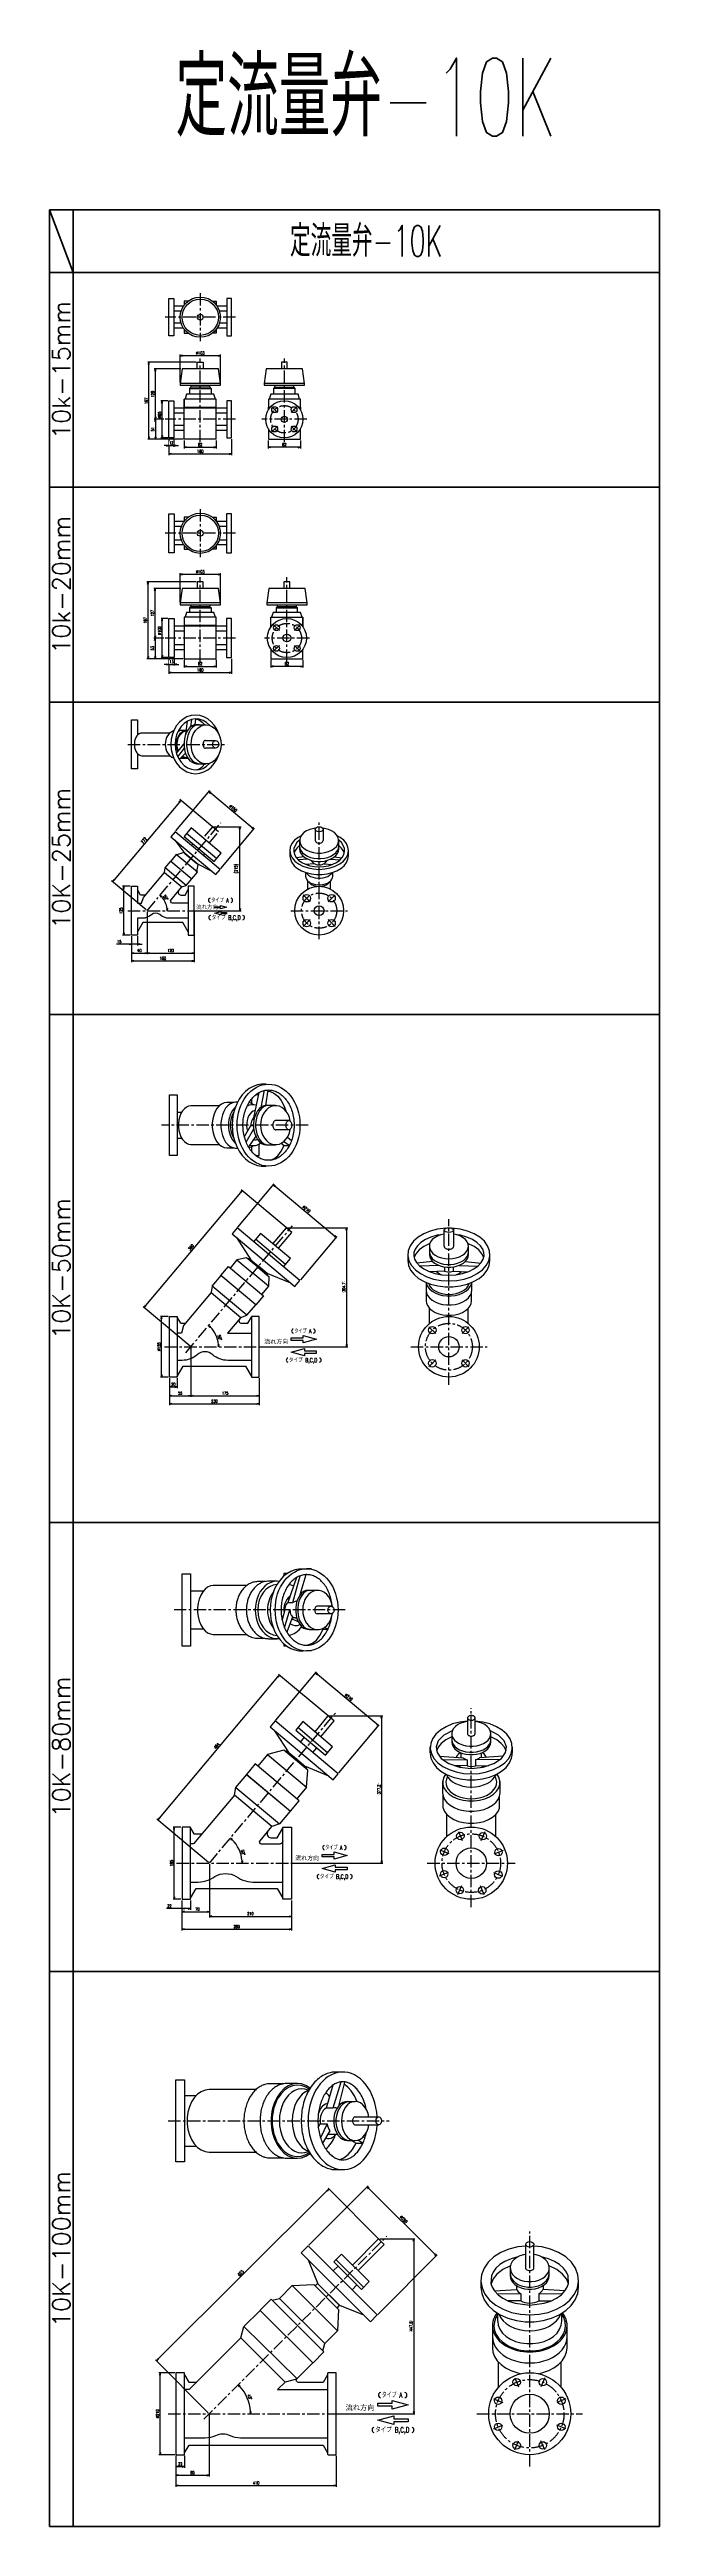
# Model space of a CAD drawing. Header units: millimetres. Extents: x 1711 to 90196, y -23291 to 8516.
# Drawn here: x 24802 to 26362, y -17564 to -11223 of the extents above; entities that cross this region are included whole.
import ezdxf
from ezdxf.enums import TextEntityAlignment as Align

# ---------------------------------------------------------------- set-up
doc = ezdxf.new("R2010")
doc.units = ezdxf.units.MM
doc.header["$PDMODE"] = 35
doc.linetypes.add('CENTER', pattern=[50.8, 31.75, -6.35, 6.35, -6.35])
for name, color, linetype in [('CEN', 2, 'CENTER'), ('TEXT', 7, 'Continuous'), ('寸法', 2, 'Continuous'), ('配管-CVP', 4, 'Continuous')]:
    doc.layers.add(name, color=color, linetype=linetype)
doc.layers.add('line', color=153, linetype='Continuous', lineweight=50)
doc.styles.add('4', font='simplex', dxfattribs={"height": 4, "bigfont": 'bigfont'})
doc.styles.add('kpk', font='romans.shx', dxfattribs={"width": 0.7, "bigfont": 'extfont2.shx'})
doc.styles.get("Standard").update_dxf_attribs({"font": 'romans.shx', "bigfont": 'extfont.shx'})
doc.dimstyles.new('KPK-3', dxfattribs={"dimscale": 3, "dimtxt": 2.5, "dimasz": 2, "dimexe": 1, "dimexo": 1, "dimgap": 1, "dimtad": 3, "dimdec": 1, "dimdsep": 46, "dimtxsty": 'kpk', "dimblk": 'OPEN', "dimcen": 2.5, "dimclrd": 2, "dimclre": 2, "dimclrt": 4, "dimadec": 1, "dimazin": 2, "dimtfac": 1, "dimtdec": 1, "dimtmove": 0, "dimatfit": 2, "dimldrblk": 'OPEN', "dimfxl": 0, "dimlwd": -1, "dimlwe": -1, "dimarcsym": 0})

# ---------------------------------------------------------------- blocks, each defined once
blk = doc.blocks.new('_Open')
at = {"color": 0, "linetype": 'ByBlock', "lineweight": -2}
for p, q in [((-1, 0.2), (0, 0)), ((-1, -0.2), (0, 0)), ((0, 0), (-1, 0))]:
    blk.add_line(p, q, dxfattribs=at)
blk = doc.blocks.new('*D1772')
at = {"layer": 'Defpoints', "color": 0, "transparency": 16777216}
for p in [(25107.7, -12217.4), (25267.7, -12217.4), (25267.7, -12258.4)]:
    blk.add_point(p, dxfattribs=at)
at = {"layer": '寸法', "color": 2, "transparency": 16777216}
for p, q in [((25107.7, -12220.4), (25107.7, -12261.4)), ((25267.7, -12220.4), (25267.7, -12261.4)), ((25113.7, -12258.4), (25261.7, -12258.4))]:
    blk.add_line(p, q, dxfattribs=at)
at = {"layer": '寸法', "color": 2, "transparency": 16777216, "xscale": 6, "yscale": 6, "zscale": 6, "rotation": 180}
blk.add_blockref('_Open', (25107.7, -12258.4), dxfattribs=at)
at = {"layer": '寸法', "color": 2, "transparency": 16777216, "xscale": 6, "yscale": 6, "zscale": 6}
blk.add_blockref('_Open', (25267.7, -12258.4), dxfattribs=at)
at = {"layer": '寸法', "color": 4, "transparency": 16777216, "insert": (25187.7, -12251.7), "char_height": 7.5, "attachment_point": 5, "style": 'kpk', "bg_fill": 3, "box_fill_scale": 1.1, "bg_fill_color": 256, "bg_fill_true_color": 13158600, "bg_fill_transparency": 0}
blk.add_mtext('160', dxfattribs=at)
blk = doc.blocks.new('*D1773')
at = {"layer": '寸法', "color": 2, "transparency": 16777216}
for p, q in [((25101.7, -12237.1), (25095.7, -12237.1)), ((25107.7, -12220.4), (25107.7, -12240.1)), ((25107.7, -12237.1), (25119.7, -12237.1)), ((25119.7, -12220.4), (25119.7, -12240.1)), ((25125.7, -12237.1), (25131.7, -12237.1))]:
    blk.add_line(p, q, dxfattribs=at)
at = {"layer": '寸法', "color": 2, "transparency": 16777216, "xscale": 6, "yscale": 6, "zscale": 6}
blk.add_blockref('_Open', (25107.7, -12237.1), dxfattribs=at)
at = {"layer": '寸法', "color": 2, "transparency": 16777216, "xscale": 6, "yscale": 6, "zscale": 6, "rotation": 180}
blk.add_blockref('_Open', (25119.7, -12237.1), dxfattribs=at)
at = {"layer": '寸法', "color": 4, "transparency": 16777216, "insert": (25113.7, -12230.3), "char_height": 7.5, "attachment_point": 5, "style": 'kpk', "bg_fill": 3, "box_fill_scale": 1.1, "bg_fill_color": 256, "bg_fill_true_color": 13158600, "bg_fill_transparency": 0}
blk.add_mtext('12', dxfattribs=at)
at = {"layer": 'Defpoints', "color": 0, "transparency": 16777216}
for p in [(25107.7, -12217.4), (25119.7, -12217.4), (25119.7, -12237.1)]:
    blk.add_point(p, dxfattribs=at)
blk = doc.blocks.new('*D1774')
at = {"layer": 'Defpoints', "color": 0, "transparency": 16777216}
blk.add_point((25107.7, -12217.4), dxfattribs=at)
at = {"layer": '寸法', "color": 2, "transparency": 16777216}
for p, q in [((25104.7, -12122.4), (25087.1, -12122.4)), ((25090.1, -12211.4), (25090.1, -12128.4)), ((25104.7, -12217.4), (25087.1, -12217.4))]:
    blk.add_line(p, q, dxfattribs=at)
at = {"layer": '寸法', "color": 2, "transparency": 16777216, "xscale": 6, "yscale": 6, "zscale": 6}
for p, rotation in [((25090.1, -12122.4), 90), ((25090.1, -12217.4), 270)]:
    blk.add_blockref('_Open', p, dxfattribs=dict(at, rotation=rotation))
at = {"layer": '寸法', "color": 4, "transparency": 16777216, "insert": (25083.4, -12158.5), "char_height": 7.5, "attachment_point": 5, "rotation": 90, "style": 'kpk', "bg_fill": 3, "box_fill_scale": 1.1, "bg_fill_color": 256, "bg_fill_true_color": 13158600, "bg_fill_transparency": 0}
blk.add_mtext('%%C95', dxfattribs=at)
at = {"layer": 'Defpoints', "color": 0, "transparency": 16777216}
for p in [(25090.1, -12122.4), (25107.7, -12122.4)]:
    blk.add_point(p, dxfattribs=at)
blk = doc.blocks.new('*D1755')
at = {"layer": 'Defpoints', "color": 0, "transparency": 16777216}
for p in [(25136.2, -12007), (25136.2, -12077.9), (25239.2, -12077.9)]:
    blk.add_point(p, dxfattribs=at)
at = {"layer": '寸法', "color": 2, "transparency": 16777216}
for p, q in [((25136.2, -12074.9), (25136.2, -12004)), ((25233.2, -12007), (25142.2, -12007)), ((25239.2, -12074.9), (25239.2, -12004))]:
    blk.add_line(p, q, dxfattribs=at)
at = {"layer": '寸法', "color": 2, "transparency": 16777216, "xscale": 6, "yscale": 6, "zscale": 6, "rotation": 180}
blk.add_blockref('_Open', (25136.2, -12007), dxfattribs=at)
at = {"layer": '寸法', "color": 2, "transparency": 16777216, "xscale": 6, "yscale": 6, "zscale": 6}
blk.add_blockref('_Open', (25239.2, -12007), dxfattribs=at)
at = {"layer": '寸法', "color": 4, "transparency": 16777216, "insert": (25187.7, -12000.3), "char_height": 7.5, "attachment_point": 5, "style": 'kpk', "bg_fill": 3, "box_fill_scale": 1.1, "bg_fill_color": 256, "bg_fill_true_color": 13158600, "bg_fill_transparency": 0}
blk.add_mtext('%%C103', dxfattribs=at)
blk = doc.blocks.new('*D1756')
at = {"layer": 'Defpoints', "color": 0, "transparency": 16777216}
blk.add_point((25146.7, -12220.9), dxfattribs=at)
at = {"layer": '寸法', "color": 2, "transparency": 16777216}
for p, q in [((25094.7, -12169.9), (25070.1, -12169.9)), ((25143.7, -12220.9), (25070.1, -12220.9)), ((25073.1, -12175.9), (25073.1, -12214.9))]:
    blk.add_line(p, q, dxfattribs=at)
at = {"layer": '寸法', "color": 2, "transparency": 16777216, "xscale": 6, "yscale": 6, "zscale": 6}
for p, rotation in [((25073.1, -12169.9), 90), ((25073.1, -12220.9), 270)]:
    blk.add_blockref('_Open', p, dxfattribs=dict(at, rotation=rotation))
at = {"layer": '寸法', "color": 4, "transparency": 16777216, "insert": (25066.3, -12195.4), "char_height": 7.5, "attachment_point": 5, "rotation": 90, "style": 'kpk', "bg_fill": 3, "box_fill_scale": 1.1, "bg_fill_color": 256, "bg_fill_true_color": 13158600, "bg_fill_transparency": 0}
blk.add_mtext('51', dxfattribs=at)
at = {"layer": 'Defpoints', "color": 0, "transparency": 16777216}
for p in [(25097.7, -12169.9), (25073.1, -12220.9)]:
    blk.add_point(p, dxfattribs=at)
blk = doc.blocks.new('*D1757')
at = {"layer": 'Defpoints', "color": 0, "transparency": 16777216}
for p in [(25073.1, -12040.9), (25141.2, -12040.9), (25097.7, -12169.9)]:
    blk.add_point(p, dxfattribs=at)
at = {"layer": '寸法', "color": 2, "transparency": 16777216}
for p, q in [((25138.2, -12040.9), (25070.1, -12040.9)), ((25073.1, -12163.9), (25073.1, -12046.9)), ((25094.7, -12169.9), (25070.1, -12169.9))]:
    blk.add_line(p, q, dxfattribs=at)
at = {"layer": '寸法', "color": 2, "transparency": 16777216, "xscale": 6, "yscale": 6, "zscale": 6}
for p, rotation in [((25073.1, -12040.9), 90), ((25073.1, -12169.9), 270)]:
    blk.add_blockref('_Open', p, dxfattribs=dict(at, rotation=rotation))
at = {"layer": '寸法', "color": 4, "transparency": 16777216, "insert": (25066.3, -12105.4), "char_height": 7.5, "attachment_point": 5, "rotation": 90, "style": 'kpk', "bg_fill": 3, "box_fill_scale": 1.1, "bg_fill_color": 256, "bg_fill_true_color": 13158600, "bg_fill_transparency": 0}
blk.add_mtext('129', dxfattribs=at)
blk = doc.blocks.new('*D1758')
at = {"layer": 'Defpoints', "color": 0, "transparency": 16777216}
for p in [(25056.2, -12023.9), (25180.2, -12023.9), (25145.7, -12220.9)]:
    blk.add_point(p, dxfattribs=at)
at = {"layer": '寸法', "color": 2, "transparency": 16777216}
for p, q in [((25177.2, -12023.9), (25053.2, -12023.9)), ((25056.2, -12214.9), (25056.2, -12029.9)), ((25142.7, -12220.9), (25053.2, -12220.9))]:
    blk.add_line(p, q, dxfattribs=at)
at = {"layer": '寸法', "color": 2, "transparency": 16777216, "xscale": 6, "yscale": 6, "zscale": 6}
for p, rotation in [((25056.2, -12023.9), 90), ((25056.2, -12220.9), 270)]:
    blk.add_blockref('_Open', p, dxfattribs=dict(at, rotation=rotation))
at = {"layer": '寸法', "color": 4, "transparency": 16777216, "insert": (25049.5, -12122.4), "char_height": 7.5, "attachment_point": 5, "rotation": 90, "style": 'kpk', "bg_fill": 3, "box_fill_scale": 1.1, "bg_fill_color": 256, "bg_fill_true_color": 13158600, "bg_fill_transparency": 0}
blk.add_mtext('197', dxfattribs=at)
blk = doc.blocks.new('*D3097')
at = {"layer": 'Defpoints', "color": 0, "transparency": 16777216}
for p in [(25146.7, -12220.9), (25228.7, -12220.9), (25228.7, -12241.6)]:
    blk.add_point(p, dxfattribs=at)
at = {"layer": '寸法', "color": 2, "transparency": 16777216}
for p, q in [((25146.7, -12223.9), (25146.7, -12244.6)), ((25228.7, -12223.9), (25228.7, -12244.6)), ((25152.7, -12241.6), (25222.7, -12241.6))]:
    blk.add_line(p, q, dxfattribs=at)
at = {"layer": '寸法', "color": 2, "transparency": 16777216, "xscale": 6, "yscale": 6, "zscale": 6, "rotation": 180}
blk.add_blockref('_Open', (25146.7, -12241.6), dxfattribs=at)
at = {"layer": '寸法', "color": 2, "transparency": 16777216, "xscale": 6, "yscale": 6, "zscale": 6}
blk.add_blockref('_Open', (25228.7, -12241.6), dxfattribs=at)
at = {"layer": '寸法', "color": 4, "transparency": 16777216, "insert": (25187.7, -12234.8), "char_height": 7.5, "attachment_point": 5, "style": 'kpk', "bg_fill": 3, "box_fill_scale": 1.1, "bg_fill_color": 256, "bg_fill_true_color": 13158600, "bg_fill_transparency": 0}
blk.add_mtext('82', dxfattribs=at)
blk = doc.blocks.new('*D1759')
at = {"layer": 'Defpoints', "color": 0, "transparency": 16777216}
for p in [(25361.8, -12220.9), (25443.8, -12220.9), (25361.8, -12241.6)]:
    blk.add_point(p, dxfattribs=at)
at = {"layer": '寸法', "color": 2, "transparency": 16777216}
for p, q in [((25361.8, -12223.9), (25361.8, -12244.6)), ((25443.8, -12223.9), (25443.8, -12244.6)), ((25437.8, -12241.6), (25367.8, -12241.6))]:
    blk.add_line(p, q, dxfattribs=at)
at = {"layer": '寸法', "color": 2, "transparency": 16777216, "xscale": 6, "yscale": 6, "zscale": 6, "rotation": 180}
blk.add_blockref('_Open', (25361.8, -12241.6), dxfattribs=at)
at = {"layer": '寸法', "color": 2, "transparency": 16777216, "xscale": 6, "yscale": 6, "zscale": 6}
blk.add_blockref('_Open', (25443.8, -12241.6), dxfattribs=at)
at = {"layer": '寸法', "color": 4, "transparency": 16777216, "insert": (25402.8, -12234.8), "char_height": 7.5, "attachment_point": 5, "style": 'kpk', "bg_fill": 3, "box_fill_scale": 1.1, "bg_fill_color": 256, "bg_fill_true_color": 13158600, "bg_fill_transparency": 0}
blk.add_mtext('82', dxfattribs=at)
blk = doc.blocks.new('*D1760')
at = {"layer": 'Defpoints', "color": 0, "transparency": 16777216}
for p in [(25136.2, -12567), (25136.2, -12641.3), (25239.2, -12641.3)]:
    blk.add_point(p, dxfattribs=at)
at = {"layer": '寸法', "color": 2, "transparency": 16777216}
for p, q in [((25136.2, -12638.3), (25136.2, -12564)), ((25233.2, -12567), (25142.2, -12567)), ((25239.2, -12638.3), (25239.2, -12564))]:
    blk.add_line(p, q, dxfattribs=at)
at = {"layer": '寸法', "color": 2, "transparency": 16777216, "xscale": 6, "yscale": 6, "zscale": 6, "rotation": 180}
blk.add_blockref('_Open', (25136.2, -12567), dxfattribs=at)
at = {"layer": '寸法', "color": 2, "transparency": 16777216, "xscale": 6, "yscale": 6, "zscale": 6}
blk.add_blockref('_Open', (25239.2, -12567), dxfattribs=at)
at = {"layer": '寸法', "color": 4, "transparency": 16777216, "insert": (25187.7, -12560.2), "char_height": 7.5, "attachment_point": 5, "style": 'kpk', "bg_fill": 3, "box_fill_scale": 1.1, "bg_fill_color": 256, "bg_fill_true_color": 13158600, "bg_fill_transparency": 0}
blk.add_mtext('%%C103', dxfattribs=at)
blk = doc.blocks.new('*D1761')
at = {"layer": 'Defpoints', "color": 0, "transparency": 16777216}
for p in [(25107.7, -12779.8), (25267.7, -12779.8), (25267.7, -12818.4)]:
    blk.add_point(p, dxfattribs=at)
at = {"layer": '寸法', "color": 2, "transparency": 16777216}
for p, q in [((25107.7, -12782.8), (25107.7, -12821.4)), ((25267.7, -12782.8), (25267.7, -12821.4)), ((25113.7, -12818.4), (25261.7, -12818.4))]:
    blk.add_line(p, q, dxfattribs=at)
at = {"layer": '寸法', "color": 2, "transparency": 16777216, "xscale": 6, "yscale": 6, "zscale": 6, "rotation": 180}
blk.add_blockref('_Open', (25107.7, -12818.4), dxfattribs=at)
at = {"layer": '寸法', "color": 2, "transparency": 16777216, "xscale": 6, "yscale": 6, "zscale": 6}
blk.add_blockref('_Open', (25267.7, -12818.4), dxfattribs=at)
at = {"layer": '寸法', "color": 4, "transparency": 16777216, "insert": (25187.7, -12811.6), "char_height": 7.5, "attachment_point": 5, "style": 'kpk', "bg_fill": 3, "box_fill_scale": 1.1, "bg_fill_color": 256, "bg_fill_true_color": 13158600, "bg_fill_transparency": 0}
blk.add_mtext('160', dxfattribs=at)
blk = doc.blocks.new('*D1762')
at = {"layer": '寸法', "color": 2, "transparency": 16777216}
for p, q in [((25101.7, -12797.4), (25095.7, -12797.4)), ((25107.7, -12782.8), (25107.7, -12800.4)), ((25107.7, -12797.4), (25120.7, -12797.4)), ((25120.7, -12782.8), (25120.7, -12800.4)), ((25126.7, -12797.4), (25132.7, -12797.4))]:
    blk.add_line(p, q, dxfattribs=at)
at = {"layer": '寸法', "color": 2, "transparency": 16777216, "xscale": 6, "yscale": 6, "zscale": 6}
blk.add_blockref('_Open', (25107.7, -12797.4), dxfattribs=at)
at = {"layer": '寸法', "color": 2, "transparency": 16777216, "xscale": 6, "yscale": 6, "zscale": 6, "rotation": 180}
blk.add_blockref('_Open', (25120.7, -12797.4), dxfattribs=at)
at = {"layer": '寸法', "color": 4, "transparency": 16777216, "insert": (25114.2, -12790.6), "char_height": 7.5, "attachment_point": 5, "style": 'kpk', "bg_fill": 3, "box_fill_scale": 1.1, "bg_fill_color": 256, "bg_fill_true_color": 13158600, "bg_fill_transparency": 0}
blk.add_mtext('13', dxfattribs=at)
at = {"layer": 'Defpoints', "color": 0, "transparency": 16777216}
for p in [(25107.7, -12779.8), (25120.7, -12779.8), (25120.7, -12797.4)]:
    blk.add_point(p, dxfattribs=at)
blk = doc.blocks.new('*D1763')
at = {"layer": 'Defpoints', "color": 0, "transparency": 16777216}
blk.add_point((25107.7, -12779.8), dxfattribs=at)
at = {"layer": '寸法', "color": 2, "transparency": 16777216}
for p, q in [((25104.7, -12679.8), (25087.3, -12679.8)), ((25090.3, -12773.8), (25090.3, -12685.8)), ((25104.7, -12779.8), (25087.3, -12779.8))]:
    blk.add_line(p, q, dxfattribs=at)
at = {"layer": '寸法', "color": 2, "transparency": 16777216, "xscale": 6, "yscale": 6, "zscale": 6}
for p, rotation in [((25090.3, -12679.8), 90), ((25090.3, -12779.8), 270)]:
    blk.add_blockref('_Open', p, dxfattribs=dict(at, rotation=rotation))
at = {"layer": '寸法', "color": 4, "transparency": 16777216, "insert": (25083.6, -12711), "char_height": 7.5, "attachment_point": 5, "rotation": 90, "style": 'kpk', "bg_fill": 3, "box_fill_scale": 1.1, "bg_fill_color": 256, "bg_fill_true_color": 13158600, "bg_fill_transparency": 0}
blk.add_mtext('%%C100', dxfattribs=at)
at = {"layer": 'Defpoints', "color": 0, "transparency": 16777216}
for p in [(25090.3, -12679.8), (25107.7, -12679.8)]:
    blk.add_point(p, dxfattribs=at)
blk = doc.blocks.new('*D1764')
at = {"layer": 'Defpoints', "color": 0, "transparency": 16777216}
for p in [(25072.1, -12602.8), (25141.2, -12602.8), (25097.7, -12729.8)]:
    blk.add_point(p, dxfattribs=at)
at = {"layer": '寸法', "color": 2, "transparency": 16777216}
for p, q in [((25138.2, -12602.8), (25069.1, -12602.8)), ((25072.1, -12723.8), (25072.1, -12608.8)), ((25094.7, -12729.8), (25069.1, -12729.8))]:
    blk.add_line(p, q, dxfattribs=at)
at = {"layer": '寸法', "color": 2, "transparency": 16777216, "xscale": 6, "yscale": 6, "zscale": 6}
for p, rotation in [((25072.1, -12602.8), 90), ((25072.1, -12729.8), 270)]:
    blk.add_blockref('_Open', p, dxfattribs=dict(at, rotation=rotation))
at = {"layer": '寸法', "color": 4, "transparency": 16777216, "insert": (25065.4, -12666.3), "char_height": 7.5, "attachment_point": 5, "rotation": 90, "style": 'kpk', "bg_fill": 3, "box_fill_scale": 1.1, "bg_fill_color": 256, "bg_fill_true_color": 13158600, "bg_fill_transparency": 0}
blk.add_mtext('127', dxfattribs=at)
blk = doc.blocks.new('*D1765')
at = {"layer": 'Defpoints', "color": 0, "transparency": 16777216}
for p in [(25054.1, -12585.8), (25180.2, -12585.8), (25146.7, -12782.8)]:
    blk.add_point(p, dxfattribs=at)
at = {"layer": '寸法', "color": 2, "transparency": 16777216}
for p, q in [((25177.2, -12585.8), (25051.1, -12585.8)), ((25054.1, -12776.8), (25054.1, -12591.8)), ((25143.7, -12782.8), (25051.1, -12782.8))]:
    blk.add_line(p, q, dxfattribs=at)
at = {"layer": '寸法', "color": 2, "transparency": 16777216, "xscale": 6, "yscale": 6, "zscale": 6}
for p, rotation in [((25054.1, -12585.8), 90), ((25054.1, -12782.8), 270)]:
    blk.add_blockref('_Open', p, dxfattribs=dict(at, rotation=rotation))
at = {"layer": '寸法', "color": 4, "transparency": 16777216, "insert": (25047.3, -12684.3), "char_height": 7.5, "attachment_point": 5, "rotation": 90, "style": 'kpk', "bg_fill": 3, "box_fill_scale": 1.1, "bg_fill_color": 256, "bg_fill_true_color": 13158600, "bg_fill_transparency": 0}
blk.add_mtext('197', dxfattribs=at)
blk = doc.blocks.new('*D1766')
at = {"layer": 'Defpoints', "color": 0, "transparency": 16777216}
blk.add_point((25146.7, -12782.8), dxfattribs=at)
at = {"layer": '寸法', "color": 2, "transparency": 16777216}
for p, q in [((25094.7, -12729.8), (25069.1, -12729.8)), ((25072.1, -12735.8), (25072.1, -12776.8)), ((25143.7, -12782.8), (25069.1, -12782.8))]:
    blk.add_line(p, q, dxfattribs=at)
at = {"layer": '寸法', "color": 2, "transparency": 16777216, "xscale": 6, "yscale": 6, "zscale": 6}
for p, rotation in [((25072.1, -12729.8), 90), ((25072.1, -12782.8), 270)]:
    blk.add_blockref('_Open', p, dxfattribs=dict(at, rotation=rotation))
at = {"layer": '寸法', "color": 4, "transparency": 16777216, "insert": (25065.4, -12756.3), "char_height": 7.5, "attachment_point": 5, "rotation": 90, "style": 'kpk', "bg_fill": 3, "box_fill_scale": 1.1, "bg_fill_color": 256, "bg_fill_true_color": 13158600, "bg_fill_transparency": 0}
blk.add_mtext('53', dxfattribs=at)
at = {"layer": 'Defpoints', "color": 0, "transparency": 16777216}
for p in [(25097.7, -12729.8), (25072.1, -12782.8)]:
    blk.add_point(p, dxfattribs=at)
blk = doc.blocks.new('*D1767')
at = {"layer": 'Defpoints', "color": 0, "transparency": 16777216}
for p in [(25146.7, -12782.8), (25228.7, -12782.8), (25228.7, -12802.4)]:
    blk.add_point(p, dxfattribs=at)
at = {"layer": '寸法', "color": 2, "transparency": 16777216}
for p, q in [((25146.7, -12785.8), (25146.7, -12805.4)), ((25152.7, -12802.4), (25222.7, -12802.4)), ((25228.7, -12785.8), (25228.7, -12805.4))]:
    blk.add_line(p, q, dxfattribs=at)
at = {"layer": '寸法', "color": 2, "transparency": 16777216, "xscale": 6, "yscale": 6, "zscale": 6, "rotation": 180}
blk.add_blockref('_Open', (25146.7, -12802.4), dxfattribs=at)
at = {"layer": '寸法', "color": 2, "transparency": 16777216, "xscale": 6, "yscale": 6, "zscale": 6}
blk.add_blockref('_Open', (25228.7, -12802.4), dxfattribs=at)
at = {"layer": '寸法', "color": 4, "transparency": 16777216, "insert": (25187.7, -12795.6), "char_height": 7.5, "attachment_point": 5, "style": 'kpk', "bg_fill": 3, "box_fill_scale": 1.1, "bg_fill_color": 256, "bg_fill_true_color": 13158600, "bg_fill_transparency": 0}
blk.add_mtext('82', dxfattribs=at)
blk = doc.blocks.new('*D1768')
at = {"layer": 'Defpoints', "color": 0, "transparency": 16777216}
for p in [(25368.3, -12782.8), (25368.3, -12802.4), (25450.3, -12782.8)]:
    blk.add_point(p, dxfattribs=at)
at = {"layer": '寸法', "color": 2, "transparency": 16777216}
for p, q in [((25368.3, -12785.8), (25368.3, -12805.4)), ((25444.3, -12802.4), (25374.3, -12802.4)), ((25450.3, -12785.8), (25450.3, -12805.4))]:
    blk.add_line(p, q, dxfattribs=at)
at = {"layer": '寸法', "color": 2, "transparency": 16777216, "xscale": 6, "yscale": 6, "zscale": 6, "rotation": 180}
blk.add_blockref('_Open', (25368.3, -12802.4), dxfattribs=at)
at = {"layer": '寸法', "color": 2, "transparency": 16777216, "xscale": 6, "yscale": 6, "zscale": 6}
blk.add_blockref('_Open', (25450.3, -12802.4), dxfattribs=at)
at = {"layer": '寸法', "color": 4, "transparency": 16777216, "insert": (25409.3, -12795.6), "char_height": 7.5, "attachment_point": 5, "style": 'kpk', "bg_fill": 3, "box_fill_scale": 1.1, "bg_fill_color": 256, "bg_fill_true_color": 13158600, "bg_fill_transparency": 0}
blk.add_mtext('82', dxfattribs=at)
blk = doc.blocks.new('*D1769')
at = {"layer": 'Defpoints', "color": 0, "transparency": 16777216}
for p in [(25011.8, -13490.3), (25171.8, -13490.3), (25171.8, -13556.4)]:
    blk.add_point(p, dxfattribs=at)
at = {"layer": '寸法', "color": 2, "transparency": 16777216}
for p, q in [((25011.8, -13493.3), (25011.8, -13559.4)), ((25171.8, -13493.3), (25171.8, -13559.4)), ((25017.8, -13556.4), (25165.8, -13556.4))]:
    blk.add_line(p, q, dxfattribs=at)
at = {"layer": '寸法', "color": 2, "transparency": 16777216, "xscale": 6, "yscale": 6, "zscale": 6, "rotation": 180}
blk.add_blockref('_Open', (25011.8, -13556.4), dxfattribs=at)
at = {"layer": '寸法', "color": 2, "transparency": 16777216, "xscale": 6, "yscale": 6, "zscale": 6}
blk.add_blockref('_Open', (25171.8, -13556.4), dxfattribs=at)
at = {"layer": '寸法', "color": 4, "transparency": 16777216, "insert": (25091.8, -13549.6), "char_height": 7.5, "attachment_point": 5, "style": 'kpk', "bg_fill": 3, "box_fill_scale": 1.1, "bg_fill_color": 256, "bg_fill_true_color": 13158600, "bg_fill_transparency": 0}
blk.add_mtext('160', dxfattribs=at)
blk = doc.blocks.new('*D1770')
at = {"layer": 'Defpoints', "color": 0, "transparency": 16777216}
for p in [(24991.8, -13365.3), (25011.8, -13365.3), (25011.8, -13490.3)]:
    blk.add_point(p, dxfattribs=at)
at = {"layer": '寸法', "color": 2, "transparency": 16777216}
for p, q in [((25008.8, -13365.3), (24988.8, -13365.3)), ((24991.8, -13484.3), (24991.8, -13371.3)), ((25008.8, -13490.3), (24988.8, -13490.3))]:
    blk.add_line(p, q, dxfattribs=at)
at = {"layer": '寸法', "color": 2, "transparency": 16777216, "xscale": 6, "yscale": 6, "zscale": 6}
for p, rotation in [((24991.8, -13365.3), 90), ((24991.8, -13490.3), 270)]:
    blk.add_blockref('_Open', p, dxfattribs=dict(at, rotation=rotation))
at = {"layer": '寸法', "color": 4, "transparency": 16777216, "insert": (24985.1, -13427.8), "char_height": 7.5, "attachment_point": 5, "rotation": 90, "style": 'kpk', "bg_fill": 3, "box_fill_scale": 1.1, "bg_fill_color": 256, "bg_fill_true_color": 13158600, "bg_fill_transparency": 0}
blk.add_mtext('125', dxfattribs=at)
blk = doc.blocks.new('*D1771')
at = {"layer": 'Defpoints', "color": 0, "transparency": 16777216}
for p in [(25051.8, -13427.8), (25011.8, -13490.3)]:
    blk.add_point(p, dxfattribs=at)
at = {"layer": '寸法', "color": 2, "transparency": 16777216}
for p, q in [((25051.8, -13430.8), (25051.8, -13539.5)), ((25011.8, -13493.3), (25011.8, -13539.5)), ((25017.8, -13536.5), (25045.8, -13536.5))]:
    blk.add_line(p, q, dxfattribs=at)
at = {"layer": '寸法', "color": 2, "transparency": 16777216, "xscale": 6, "yscale": 6, "zscale": 6, "rotation": 180}
blk.add_blockref('_Open', (25011.8, -13536.5), dxfattribs=at)
at = {"layer": '寸法', "color": 2, "transparency": 16777216, "xscale": 6, "yscale": 6, "zscale": 6}
blk.add_blockref('_Open', (25051.8, -13536.5), dxfattribs=at)
at = {"layer": '寸法', "color": 4, "transparency": 16777216, "insert": (25031.8, -13529.7), "char_height": 7.5, "attachment_point": 5, "style": 'kpk', "bg_fill": 3, "box_fill_scale": 1.1, "bg_fill_color": 256, "bg_fill_true_color": 13158600, "bg_fill_transparency": 0}
blk.add_mtext('40', dxfattribs=at)
at = {"layer": 'Defpoints', "color": 0, "transparency": 16777216}
blk.add_point((25051.8, -13536.5), dxfattribs=at)
blk = doc.blocks.new('*D1784')
at = {"layer": 'Defpoints', "color": 0, "transparency": 16777216}
for p in [(25218.8, -13212.8), (25289.1, -13212.8), (25171.8, -13427.8)]:
    blk.add_point(p, dxfattribs=at)
at = {"layer": '寸法', "color": 2, "transparency": 16777216}
for p, q in [((25221.8, -13212.8), (25292.1, -13212.8)), ((25289.1, -13421.8), (25289.1, -13218.8)), ((25174.8, -13427.8), (25292.1, -13427.8))]:
    blk.add_line(p, q, dxfattribs=at)
at = {"layer": '寸法', "color": 2, "transparency": 16777216, "xscale": 6, "yscale": 6, "zscale": 6}
for p, rotation in [((25289.1, -13212.8), 90), ((25289.1, -13427.8), 270)]:
    blk.add_blockref('_Open', p, dxfattribs=dict(at, rotation=rotation))
at = {"layer": '寸法', "color": 4, "transparency": 16777216, "insert": (25280.4, -13320.3), "char_height": 7.5, "attachment_point": 5, "rotation": 90, "style": 'kpk', "bg_fill": 3, "box_fill_scale": 1.1, "bg_fill_color": 256, "bg_fill_true_color": 13158600, "bg_fill_transparency": 0}
blk.add_mtext('(215)', dxfattribs=at)
blk = doc.blocks.new('*D1785')
at = {"layer": 'Defpoints', "color": 0, "transparency": 16777216}
for p in [(25240.4, -13203.1), (25002.3, -13427.8), (25051.8, -13427.8), (25181.4, -13427.8)]:
    blk.add_point(p, dxfattribs=at)
at = {"layer": '寸法', "color": 2, "transparency": 16777216}
blk.add_arc((25051.8, -13427.8), 51.2, 6.71343, 43.28657, dxfattribs=at)
at = {"layer": '寸法', "color": 2, "transparency": 16777216, "xscale": 6, "yscale": 6, "zscale": 6}
for p, rotation in [((25084.8, -13388.5), 136.6432856352108), ((25103.1, -13427.8), 273.356714364788)]:
    blk.add_blockref('_Open', p, dxfattribs=dict(at, rotation=rotation))
at = {"layer": '寸法', "color": 4, "transparency": 16777216, "insert": (25099.3, -13394.5), "char_height": 7.5, "attachment_point": 5, "rotation": 305.05104, "style": 'kpk', "bg_fill": 3, "box_fill_scale": 1.1, "bg_fill_color": 256, "bg_fill_true_color": 13158600, "bg_fill_transparency": 0}
blk.add_mtext('50%%D', dxfattribs=at)
at = {"layer": 'Defpoints', "color": 0, "transparency": 16777216}
blk.add_point((25100.9, -13413.1), dxfattribs=at)
blk = doc.blocks.new('*D1786')
at = {"layer": 'Defpoints', "color": 0, "transparency": 16777216}
for p in [(25051.8, -13427.8), (25171.8, -13427.8), (25171.8, -13536.5)]:
    blk.add_point(p, dxfattribs=at)
at = {"layer": '寸法', "color": 2, "transparency": 16777216}
for p, q in [((25051.8, -13430.8), (25051.8, -13539.5)), ((25171.8, -13430.8), (25171.8, -13539.5)), ((25057.8, -13536.5), (25165.8, -13536.5))]:
    blk.add_line(p, q, dxfattribs=at)
at = {"layer": '寸法', "color": 2, "transparency": 16777216, "xscale": 6, "yscale": 6, "zscale": 6, "rotation": 180}
blk.add_blockref('_Open', (25051.8, -13536.5), dxfattribs=at)
at = {"layer": '寸法', "color": 2, "transparency": 16777216, "xscale": 6, "yscale": 6, "zscale": 6}
blk.add_blockref('_Open', (25171.8, -13536.5), dxfattribs=at)
at = {"layer": '寸法', "color": 4, "transparency": 16777216, "insert": (25111.8, -13529.7), "char_height": 7.5, "attachment_point": 5, "style": 'kpk', "bg_fill": 3, "box_fill_scale": 1.1, "bg_fill_color": 256, "bg_fill_true_color": 13158600, "bg_fill_transparency": 0}
blk.add_mtext('120', dxfattribs=at)
blk = doc.blocks.new('*D1787')
at = {"layer": 'Defpoints', "color": 0, "transparency": 16777216}
for p in [(25026.8, -13490.3), (25026.8, -13513.5)]:
    blk.add_point(p, dxfattribs=at)
at = {"layer": '寸法', "color": 2, "transparency": 16777216}
for p, q in [((25011.8, -13493.3), (25011.8, -13516.5)), ((25026.8, -13493.3), (25026.8, -13516.5)), ((25005.8, -13513.5), (24973.5, -13513.5)), ((25026.8, -13513.5), (25011.8, -13513.5)), ((25032.8, -13513.5), (25038.8, -13513.5))]:
    blk.add_line(p, q, dxfattribs=at)
at = {"layer": '寸法', "color": 2, "transparency": 16777216, "xscale": 6, "yscale": 6, "zscale": 6}
blk.add_blockref('_Open', (25011.8, -13513.5), dxfattribs=at)
at = {"layer": '寸法', "color": 2, "transparency": 16777216, "xscale": 6, "yscale": 6, "zscale": 6, "rotation": 180}
blk.add_blockref('_Open', (25026.8, -13513.5), dxfattribs=at)
at = {"layer": '寸法', "color": 4, "transparency": 16777216, "insert": (24980.4, -13506.7), "char_height": 7.5, "attachment_point": 5, "style": 'kpk', "bg_fill": 3, "box_fill_scale": 1.1, "bg_fill_color": 256, "bg_fill_true_color": 13158600, "bg_fill_transparency": 0}
blk.add_mtext('15', dxfattribs=at)
at = {"layer": 'Defpoints', "color": 0, "transparency": 16777216}
blk.add_point((25011.8, -13490.3), dxfattribs=at)
blk = doc.blocks.new('*D1788')
at = {"layer": 'Defpoints', "color": 0, "transparency": 16777216}
for p in [(25226.7, -13219.4), (24963.3, -13353.5), (25051.8, -13427.8)]:
    blk.add_point(p, dxfattribs=at)
at = {"layer": '寸法', "color": 2, "transparency": 16777216}
for p, q in [((25134.3, -13149.7), (24967.1, -13348.9)), ((25224.4, -13217.5), (25135.8, -13143.2)), ((25049.5, -13425.9), (24961, -13351.5))]:
    blk.add_line(p, q, dxfattribs=at)
at = {"layer": '寸法', "color": 2, "transparency": 16777216, "xscale": 6, "yscale": 6, "zscale": 6}
for p, rotation in [((25138.1, -13145.1), 49.99997088551883), ((24963.3, -13353.5), 229.9999708855188)]:
    blk.add_blockref('_Open', p, dxfattribs=dict(at, rotation=rotation))
at = {"layer": '寸法', "color": 4, "transparency": 16777216, "insert": (25043.2, -13247.7), "char_height": 7.5, "attachment_point": 5, "rotation": 49.99997, "style": 'kpk', "bg_fill": 3, "box_fill_scale": 1.1, "bg_fill_color": 256, "bg_fill_true_color": 13158600, "bg_fill_transparency": 0}
blk.add_mtext('272', dxfattribs=at)
blk = doc.blocks.new('*D1789')
at = {"layer": 'Defpoints', "color": 0, "transparency": 16777216}
for p in [(25123.6, -13225.6), (25324.9, -13219.1), (25238.5, -13322)]:
    blk.add_point(p, dxfattribs=at)
at = {"layer": '寸法', "color": 2, "transparency": 16777216}
for p, q in [((25125.5, -13223.3), (25211.9, -13120.4)), ((25214.6, -13126.5), (25320.3, -13215.2)), ((25240.4, -13319.7), (25326.8, -13216.8))]:
    blk.add_line(p, q, dxfattribs=at)
at = {"layer": '寸法', "color": 2, "transparency": 16777216, "xscale": 6, "yscale": 6, "zscale": 6}
for p, rotation in [((25210, -13122.7), 139.9999999999985), ((25324.9, -13219.1), 319.9999999999985)]:
    blk.add_blockref('_Open', p, dxfattribs=dict(at, rotation=rotation))
at = {"layer": '寸法', "color": 4, "transparency": 16777216, "insert": (25271.8, -13165.7), "char_height": 7.5, "attachment_point": 5, "rotation": 320, "style": 'kpk', "bg_fill": 3, "box_fill_scale": 1.1, "bg_fill_color": 256, "bg_fill_true_color": 13158600, "bg_fill_transparency": 0}
blk.add_mtext('%%C150', dxfattribs=at)
blk = doc.blocks.new('*D1790')
at = {"layer": 'Defpoints', "color": 0, "transparency": 16777216}
for p in [(25108.8, -14621.6), (25338.8, -14621.6), (25338.8, -14690.3)]:
    blk.add_point(p, dxfattribs=at)
at = {"layer": '寸法', "color": 2, "transparency": 16777216}
for p, q in [((25108.8, -14624.6), (25108.8, -14693.3)), ((25338.8, -14624.6), (25338.8, -14693.3)), ((25114.8, -14690.3), (25332.8, -14690.3))]:
    blk.add_line(p, q, dxfattribs=at)
at = {"layer": '寸法', "color": 2, "transparency": 16777216, "xscale": 6, "yscale": 6, "zscale": 6, "rotation": 180}
blk.add_blockref('_Open', (25108.8, -14690.3), dxfattribs=at)
at = {"layer": '寸法', "color": 2, "transparency": 16777216, "xscale": 6, "yscale": 6, "zscale": 6}
blk.add_blockref('_Open', (25338.8, -14690.3), dxfattribs=at)
at = {"layer": '寸法', "color": 4, "transparency": 16777216, "insert": (25223.8, -14683.6), "char_height": 7.5, "attachment_point": 5, "style": 'kpk', "bg_fill": 3, "box_fill_scale": 1.1, "bg_fill_color": 256, "bg_fill_true_color": 13158600, "bg_fill_transparency": 0}
blk.add_mtext('230', dxfattribs=at)
blk = doc.blocks.new('*D1791')
at = {"layer": '寸法', "color": 2, "transparency": 16777216}
for p, q in [((25108.8, -14624.6), (25108.8, -14650.1)), ((25114.8, -14647.1), (25122.8, -14647.1)), ((25128.8, -14624.6), (25128.8, -14650.1))]:
    blk.add_line(p, q, dxfattribs=at)
at = {"layer": '寸法', "color": 2, "transparency": 16777216, "xscale": 6, "yscale": 6, "zscale": 6, "rotation": 180}
blk.add_blockref('_Open', (25108.8, -14647.1), dxfattribs=at)
at = {"layer": '寸法', "color": 2, "transparency": 16777216, "xscale": 6, "yscale": 6, "zscale": 6}
blk.add_blockref('_Open', (25128.8, -14647.1), dxfattribs=at)
at = {"layer": '寸法', "color": 4, "transparency": 16777216, "insert": (25118.8, -14640.4), "char_height": 7.5, "attachment_point": 5, "style": 'kpk', "bg_fill": 3, "box_fill_scale": 1.1, "bg_fill_color": 256, "bg_fill_true_color": 13158600, "bg_fill_transparency": 0}
blk.add_mtext('20', dxfattribs=at)
at = {"layer": 'Defpoints', "color": 0, "transparency": 16777216}
for p in [(25108.8, -14621.6), (25128.8, -14621.6), (25128.8, -14647.1)]:
    blk.add_point(p, dxfattribs=at)
blk = doc.blocks.new('*D1792')
at = {"layer": 'Defpoints', "color": 0, "transparency": 16777216}
for p in [(25088.8, -14466.6), (25108.8, -14466.6), (25108.8, -14621.6)]:
    blk.add_point(p, dxfattribs=at)
at = {"layer": '寸法', "color": 2, "transparency": 16777216}
for p, q in [((25105.8, -14466.6), (25085.8, -14466.6)), ((25088.8, -14615.6), (25088.8, -14472.6)), ((25105.8, -14621.6), (25085.8, -14621.6))]:
    blk.add_line(p, q, dxfattribs=at)
at = {"layer": '寸法', "color": 2, "transparency": 16777216, "xscale": 6, "yscale": 6, "zscale": 6}
for p, rotation in [((25088.8, -14466.6), 90), ((25088.8, -14621.6), 270)]:
    blk.add_blockref('_Open', p, dxfattribs=dict(at, rotation=rotation))
at = {"layer": '寸法', "color": 4, "transparency": 16777216, "insert": (25082, -14544.1), "char_height": 7.5, "attachment_point": 5, "rotation": 90, "style": 'kpk', "bg_fill": 3, "box_fill_scale": 1.1, "bg_fill_color": 256, "bg_fill_true_color": 13158600, "bg_fill_transparency": 0}
blk.add_mtext('%%C155', dxfattribs=at)
blk = doc.blocks.new('*D1793')
at = {"layer": 'Defpoints', "color": 0, "transparency": 16777216}
for p in [(25281.9, -14239.9), (25535.6, -14264.3), (25442.8, -14374.9)]:
    blk.add_point(p, dxfattribs=at)
at = {"layer": '寸法', "color": 2, "transparency": 16777216}
for p, q in [((25283.9, -14237.6), (25376.7, -14127)), ((25379.4, -14133.1), (25531, -14260.4)), ((25444.7, -14372.6), (25537.6, -14262))]:
    blk.add_line(p, q, dxfattribs=at)
at = {"layer": '寸法', "color": 2, "transparency": 16777216, "xscale": 6, "yscale": 6, "zscale": 6}
for p, rotation in [((25374.8, -14129.3), 139.9999999999999), ((25535.6, -14264.3), 319.9999999999999)]:
    blk.add_blockref('_Open', p, dxfattribs=dict(at, rotation=rotation))
at = {"layer": '寸法', "color": 4, "transparency": 16777216, "insert": (25459.5, -14191.6), "char_height": 7.5, "attachment_point": 5, "rotation": 320, "style": 'kpk', "bg_fill": 3, "box_fill_scale": 1.1, "bg_fill_color": 256, "bg_fill_true_color": 13158600, "bg_fill_transparency": 0}
blk.add_mtext('%%C210', dxfattribs=at)
blk = doc.blocks.new('*D1794')
at = {"layer": 'Defpoints', "color": 0, "transparency": 16777216}
for p in [(25163.8, -14544.1), (25108.8, -14621.6)]:
    blk.add_point(p, dxfattribs=at)
at = {"layer": '寸法', "color": 2, "transparency": 16777216}
for p, q in [((25163.8, -14547.1), (25163.8, -14672.7)), ((25108.8, -14624.6), (25108.8, -14672.7)), ((25114.8, -14669.7), (25157.8, -14669.7))]:
    blk.add_line(p, q, dxfattribs=at)
at = {"layer": '寸法', "color": 2, "transparency": 16777216, "xscale": 6, "yscale": 6, "zscale": 6, "rotation": 180}
blk.add_blockref('_Open', (25108.8, -14669.7), dxfattribs=at)
at = {"layer": '寸法', "color": 2, "transparency": 16777216, "xscale": 6, "yscale": 6, "zscale": 6}
blk.add_blockref('_Open', (25163.8, -14669.7), dxfattribs=at)
at = {"layer": '寸法', "color": 4, "transparency": 16777216, "insert": (25136.3, -14663), "char_height": 7.5, "attachment_point": 5, "style": 'kpk', "bg_fill": 3, "box_fill_scale": 1.1, "bg_fill_color": 256, "bg_fill_true_color": 13158600, "bg_fill_transparency": 0}
blk.add_mtext('55', dxfattribs=at)
at = {"layer": 'Defpoints', "color": 0, "transparency": 16777216}
blk.add_point((25163.8, -14669.7), dxfattribs=at)
blk = doc.blocks.new('*D1795')
at = {"layer": 'Defpoints', "color": 0, "transparency": 16777216}
for p in [(25163.8, -14544.1), (25338.8, -14622.6), (25338.8, -14669.7)]:
    blk.add_point(p, dxfattribs=at)
at = {"layer": '寸法', "color": 2, "transparency": 16777216}
for p, q in [((25163.8, -14547.1), (25163.8, -14672.7)), ((25338.8, -14625.6), (25338.8, -14672.7)), ((25169.8, -14669.7), (25332.8, -14669.7))]:
    blk.add_line(p, q, dxfattribs=at)
at = {"layer": '寸法', "color": 2, "transparency": 16777216, "xscale": 6, "yscale": 6, "zscale": 6, "rotation": 180}
blk.add_blockref('_Open', (25163.8, -14669.7), dxfattribs=at)
at = {"layer": '寸法', "color": 2, "transparency": 16777216, "xscale": 6, "yscale": 6, "zscale": 6}
blk.add_blockref('_Open', (25338.8, -14669.7), dxfattribs=at)
at = {"layer": '寸法', "color": 4, "transparency": 16777216, "insert": (25251.3, -14663), "char_height": 7.5, "attachment_point": 5, "style": 'kpk', "bg_fill": 3, "box_fill_scale": 1.1, "bg_fill_color": 256, "bg_fill_true_color": 13158600, "bg_fill_transparency": 0}
blk.add_mtext('175', dxfattribs=at)
blk = doc.blocks.new('*D1775')
at = {"layer": 'Defpoints', "color": 0, "transparency": 16777216}
for p in [(25414.4, -14245.3), (25043.8, -14443.4), (25163.8, -14544.1)]:
    blk.add_point(p, dxfattribs=at)
at = {"layer": '寸法', "color": 2, "transparency": 16777216}
for p, q in [((25290.6, -14149.3), (25047.7, -14438.8)), ((25412.2, -14243.4), (25292.2, -14142.7)), ((25161.5, -14542.2), (25041.5, -14441.5))]:
    blk.add_line(p, q, dxfattribs=at)
at = {"layer": '寸法', "color": 2, "transparency": 16777216, "xscale": 6, "yscale": 6, "zscale": 6}
for p, rotation in [((25294.5, -14144.7), 49.99999999999974), ((25043.8, -14443.4), 229.9999999999997)]:
    blk.add_blockref('_Open', p, dxfattribs=dict(at, rotation=rotation))
at = {"layer": '寸法', "color": 4, "transparency": 16777216, "insert": (25164, -14289.7), "char_height": 7.5, "attachment_point": 5, "rotation": 50, "style": 'kpk', "bg_fill": 3, "box_fill_scale": 1.1, "bg_fill_color": 256, "bg_fill_true_color": 13158600, "bg_fill_transparency": 0}
blk.add_mtext('390', dxfattribs=at)
blk = doc.blocks.new('*D1776')
at = {"layer": 'Defpoints', "color": 0, "transparency": 16777216}
for p in [(25407.3, -14239.3), (25338.8, -14544.1), (25561.9, -14544.1)]:
    blk.add_point(p, dxfattribs=at)
at = {"layer": '寸法', "color": 2, "transparency": 16777216}
for p, q in [((25410.3, -14239.3), (25564.9, -14239.3)), ((25561.9, -14245.3), (25561.9, -14538.1)), ((25341.8, -14544.1), (25564.9, -14544.1))]:
    blk.add_line(p, q, dxfattribs=at)
at = {"layer": '寸法', "color": 2, "transparency": 16777216, "xscale": 6, "yscale": 6, "zscale": 6}
for p, rotation in [((25561.9, -14239.3), 90), ((25561.9, -14544.1), 270)]:
    blk.add_blockref('_Open', p, dxfattribs=dict(at, rotation=rotation))
at = {"layer": '寸法', "color": 4, "transparency": 16777216, "insert": (25555.2, -14391.7), "char_height": 7.5, "attachment_point": 5, "rotation": 90, "style": 'kpk', "bg_fill": 3, "box_fill_scale": 1.1, "bg_fill_color": 256, "bg_fill_true_color": 13158600, "bg_fill_transparency": 0}
blk.add_mtext('（304.7）', dxfattribs=at)
blk = doc.blocks.new('*D1777')
at = {"layer": 'Defpoints', "color": 0, "transparency": 16777216}
for p in [(25423.3, -14234.8), (25096.1, -14544.1), (25150.9, -14559.4), (25352.7, -14544.1)]:
    blk.add_point(p, dxfattribs=at)
at = {"layer": '寸法', "color": 2, "transparency": 16777216}
blk.add_arc((25163.8, -14544.1), 70.7, 4.86522, 45.13478, dxfattribs=at)
at = {"layer": '寸法', "color": 2, "transparency": 16777216, "xscale": 6, "yscale": 6, "zscale": 6}
for p, rotation in [((25209.2, -14489.9), 137.567390686866), ((25234.4, -14544.1), 272.4326093131332)]:
    blk.add_blockref('_Open', p, dxfattribs=dict(at, rotation=rotation))
at = {"layer": '寸法', "color": 4, "transparency": 16777216, "insert": (25237.6, -14520.7), "char_height": 7.5, "attachment_point": 5, "rotation": 287.58432, "style": 'kpk', "bg_fill": 3, "box_fill_scale": 1.1, "bg_fill_color": 256, "bg_fill_true_color": 13158600, "bg_fill_transparency": 0}
blk.add_mtext('50°', dxfattribs=at)
at = {"layer": 'Defpoints', "color": 0, "transparency": 16777216}
blk.add_point((25222.8, -14505.3), dxfattribs=at)
blk = doc.blocks.new('*D1778')
at = {"layer": 'Defpoints', "color": 0, "transparency": 16777216}
for p in [(25141, -15958.6), (25421, -15958.6), (25421, -16035.4)]:
    blk.add_point(p, dxfattribs=at)
at = {"layer": '寸法', "color": 2, "transparency": 16777216}
for p, q in [((25141, -15961.6), (25141, -16038.4)), ((25421, -15961.6), (25421, -16038.4)), ((25147, -16035.4), (25415, -16035.4))]:
    blk.add_line(p, q, dxfattribs=at)
at = {"layer": '寸法', "color": 2, "transparency": 16777216, "xscale": 6, "yscale": 6, "zscale": 6, "rotation": 180}
blk.add_blockref('_Open', (25141, -16035.4), dxfattribs=at)
at = {"layer": '寸法', "color": 2, "transparency": 16777216, "xscale": 6, "yscale": 6, "zscale": 6}
blk.add_blockref('_Open', (25421, -16035.4), dxfattribs=at)
at = {"layer": '寸法', "color": 4, "transparency": 16777216, "insert": (25281, -16028.6), "char_height": 7.5, "attachment_point": 5, "style": 'kpk', "bg_fill": 3, "box_fill_scale": 1.1, "bg_fill_color": 256, "bg_fill_true_color": 13158600, "bg_fill_transparency": 0}
blk.add_mtext('280', dxfattribs=at)
blk = doc.blocks.new('*D1779')
at = {"layer": 'Defpoints', "color": 0, "transparency": 16777216}
for p in [(25163, -15958.6), (25163, -15982.5)]:
    blk.add_point(p, dxfattribs=at)
at = {"layer": '寸法', "color": 2, "transparency": 16777216}
for p, q in [((25141, -15961.6), (25141, -15985.5)), ((25163, -15961.6), (25163, -15985.5)), ((25141, -15982.5), (25101.7, -15982.5)), ((25157, -15982.5), (25147, -15982.5))]:
    blk.add_line(p, q, dxfattribs=at)
at = {"layer": '寸法', "color": 2, "transparency": 16777216, "xscale": 6, "yscale": 6, "zscale": 6, "rotation": 180}
blk.add_blockref('_Open', (25141, -15982.5), dxfattribs=at)
at = {"layer": '寸法', "color": 2, "transparency": 16777216, "xscale": 6, "yscale": 6, "zscale": 6}
blk.add_blockref('_Open', (25163, -15982.5), dxfattribs=at)
at = {"layer": '寸法', "color": 4, "transparency": 16777216, "insert": (25109, -15975.8), "char_height": 7.5, "attachment_point": 5, "style": 'kpk', "bg_fill": 3, "box_fill_scale": 1.1, "bg_fill_color": 256, "bg_fill_true_color": 13158600, "bg_fill_transparency": 0}
blk.add_mtext('22', dxfattribs=at)
at = {"layer": 'Defpoints', "color": 0, "transparency": 16777216}
blk.add_point((25141, -15958.6), dxfattribs=at)
blk = doc.blocks.new('*D1780')
at = {"layer": 'Defpoints', "color": 0, "transparency": 16777216}
for p in [(25121, -15773.6), (25141, -15773.6), (25141, -15958.6)]:
    blk.add_point(p, dxfattribs=at)
at = {"layer": '寸法', "color": 2, "transparency": 16777216}
for p, q in [((25138, -15773.6), (25118, -15773.6)), ((25121, -15952.6), (25121, -15779.6)), ((25138, -15958.6), (25118, -15958.6))]:
    blk.add_line(p, q, dxfattribs=at)
at = {"layer": '寸法', "color": 2, "transparency": 16777216, "xscale": 6, "yscale": 6, "zscale": 6}
for p, rotation in [((25121, -15773.6), 90), ((25121, -15958.6), 270)]:
    blk.add_blockref('_Open', p, dxfattribs=dict(at, rotation=rotation))
at = {"layer": '寸法', "color": 4, "transparency": 16777216, "insert": (25114.3, -15866.1), "char_height": 7.5, "attachment_point": 5, "rotation": 90, "style": 'kpk', "bg_fill": 3, "box_fill_scale": 1.1, "bg_fill_color": 256, "bg_fill_true_color": 13158600, "bg_fill_transparency": 0}
blk.add_mtext('185', dxfattribs=at)
blk = doc.blocks.new('*D1781')
at = {"layer": 'Defpoints', "color": 0, "transparency": 16777216}
for p in [(25482.8, -15378.9), (25379.4, -15502.2), (25540.2, -15637.2)]:
    blk.add_point(p, dxfattribs=at)
at = {"layer": '寸法', "color": 2, "transparency": 16777216}
for p, q in [((25381.3, -15499.9), (25484.7, -15376.6)), ((25639, -15510.1), (25487.4, -15382.8)), ((25542.2, -15634.9), (25645.6, -15511.6))]:
    blk.add_line(p, q, dxfattribs=at)
at = {"layer": '寸法', "color": 2, "transparency": 16777216, "xscale": 6, "yscale": 6, "zscale": 6}
for p, rotation in [((25482.8, -15378.9), 139.9999999999999), ((25643.6, -15513.9), 319.9999999999999)]:
    blk.add_blockref('_Open', p, dxfattribs=dict(at, rotation=rotation))
at = {"layer": '寸法', "color": 4, "transparency": 16777216, "insert": (25567.5, -15441.3), "char_height": 7.5, "attachment_point": 5, "rotation": 320, "style": 'kpk', "bg_fill": 3, "box_fill_scale": 1.1, "bg_fill_color": 256, "bg_fill_true_color": 13158600, "bg_fill_transparency": 0}
blk.add_mtext('%%C210', dxfattribs=at)
blk = doc.blocks.new('*D1782')
at = {"layer": 'Defpoints', "color": 0, "transparency": 16777216}
for p in [(25211, -15866.1), (25141, -15958.6)]:
    blk.add_point(p, dxfattribs=at)
at = {"layer": '寸法', "color": 2, "transparency": 16777216}
for p, q in [((25211, -15869.1), (25211, -15993.6)), ((25141, -15961.6), (25141, -15993.6)), ((25147, -15990.6), (25205, -15990.6))]:
    blk.add_line(p, q, dxfattribs=at)
at = {"layer": '寸法', "color": 2, "transparency": 16777216, "xscale": 6, "yscale": 6, "zscale": 6, "rotation": 180}
blk.add_blockref('_Open', (25141, -15990.6), dxfattribs=at)
at = {"layer": '寸法', "color": 2, "transparency": 16777216, "xscale": 6, "yscale": 6, "zscale": 6}
blk.add_blockref('_Open', (25211, -15990.6), dxfattribs=at)
at = {"layer": '寸法', "color": 4, "transparency": 16777216, "insert": (25180.4, -15983.8), "char_height": 7.5, "attachment_point": 5, "style": 'kpk', "bg_fill": 3, "box_fill_scale": 1.1, "bg_fill_color": 256, "bg_fill_true_color": 13158600, "bg_fill_transparency": 0}
blk.add_mtext('70', dxfattribs=at)
at = {"layer": 'Defpoints', "color": 0, "transparency": 16777216}
blk.add_point((25211, -15990.6), dxfattribs=at)
blk = doc.blocks.new('*D1783')
at = {"layer": 'Defpoints', "color": 0, "transparency": 16777216}
for p in [(25211, -15866.1), (25421, -15958.6), (25421, -16002.3)]:
    blk.add_point(p, dxfattribs=at)
at = {"layer": '寸法', "color": 2, "transparency": 16777216}
for p, q in [((25211, -15869.1), (25211, -16005.3)), ((25421, -15961.6), (25421, -16005.3)), ((25217, -16002.3), (25415, -16002.3))]:
    blk.add_line(p, q, dxfattribs=at)
at = {"layer": '寸法', "color": 2, "transparency": 16777216, "xscale": 6, "yscale": 6, "zscale": 6, "rotation": 180}
blk.add_blockref('_Open', (25211, -16002.3), dxfattribs=at)
at = {"layer": '寸法', "color": 2, "transparency": 16777216, "xscale": 6, "yscale": 6, "zscale": 6}
blk.add_blockref('_Open', (25421, -16002.3), dxfattribs=at)
at = {"layer": '寸法', "color": 4, "transparency": 16777216, "insert": (25316, -15995.6), "char_height": 7.5, "attachment_point": 5, "style": 'kpk', "bg_fill": 3, "box_fill_scale": 1.1, "bg_fill_color": 256, "bg_fill_true_color": 13158600, "bg_fill_transparency": 0}
blk.add_mtext('210', dxfattribs=at)
blk = doc.blocks.new('*D1796')
at = {"layer": 'Defpoints', "color": 0, "transparency": 16777216}
for p in [(25390.4, -15384.8), (25522.2, -15495.4), (25211, -15866.1)]:
    blk.add_point(p, dxfattribs=at)
at = {"layer": '寸法', "color": 2, "transparency": 16777216}
for p, q in [((25083.1, -15751), (25386.5, -15389.4)), ((25519.9, -15493.4), (25388.1, -15382.9)), ((25208.7, -15864.2), (25077, -15753.6))]:
    blk.add_line(p, q, dxfattribs=at)
at = {"layer": '寸法', "color": 2, "transparency": 16777216, "xscale": 6, "yscale": 6, "zscale": 6}
for p, rotation in [((25390.4, -15384.8), 50.00000000009643), ((25079.3, -15755.6), 230.0000000000964)]:
    blk.add_blockref('_Open', p, dxfattribs=dict(at, rotation=rotation))
at = {"layer": '寸法', "color": 4, "transparency": 16777216, "insert": (25229.7, -15565.8), "char_height": 7.5, "attachment_point": 5, "rotation": 50, "style": 'kpk', "bg_fill": 3, "box_fill_scale": 1.1, "bg_fill_color": 256, "bg_fill_true_color": 13158600, "bg_fill_transparency": 0}
blk.add_mtext('484', dxfattribs=at)
blk = doc.blocks.new('*D1797')
at = {"layer": 'Defpoints', "color": 0, "transparency": 16777216}
for p in [(25514.4, -15488.9), (25421, -15866.1), (25651.6, -15866.1)]:
    blk.add_point(p, dxfattribs=at)
at = {"layer": '寸法', "color": 2, "transparency": 16777216}
for p, q in [((25517.4, -15488.9), (25654.6, -15488.9)), ((25651.6, -15494.9), (25651.6, -15860.1)), ((25424, -15866.1), (25654.6, -15866.1))]:
    blk.add_line(p, q, dxfattribs=at)
at = {"layer": '寸法', "color": 2, "transparency": 16777216, "xscale": 6, "yscale": 6, "zscale": 6}
for p, rotation in [((25651.6, -15488.9), 90), ((25651.6, -15866.1), 270)]:
    blk.add_blockref('_Open', p, dxfattribs=dict(at, rotation=rotation))
at = {"layer": '寸法', "color": 4, "transparency": 16777216, "insert": (25644.8, -15677.5), "char_height": 7.5, "attachment_point": 5, "rotation": 90, "style": 'kpk', "bg_fill": 3, "box_fill_scale": 1.1, "bg_fill_color": 256, "bg_fill_true_color": 13158600, "bg_fill_transparency": 0}
blk.add_mtext('（377.2）', dxfattribs=at)
blk = doc.blocks.new('*D1798')
at = {"layer": 'Defpoints', "color": 0, "transparency": 16777216}
for p in [(25536.9, -15477.7), (25135, -15866.1), (25211, -15866.1), (25429.8, -15866.1)]:
    blk.add_point(p, dxfattribs=at)
at = {"layer": '寸法', "color": 2, "transparency": 16777216}
blk.add_arc((25211, -15866.1), 83.7, 4.10891, 45.89109, dxfattribs=at)
at = {"layer": '寸法', "color": 2, "transparency": 16777216, "xscale": 6, "yscale": 6, "zscale": 6}
for p, rotation in [((25264.8, -15802), 137.9455441140823), ((25294.7, -15866.1), 272.0544558859169)]:
    blk.add_blockref('_Open', p, dxfattribs=dict(at, rotation=rotation))
at = {"layer": '寸法', "color": 4, "transparency": 16777216, "insert": (25297.1, -15838.5), "char_height": 7.5, "attachment_point": 5, "rotation": 287.80065, "style": 'kpk', "bg_fill": 3, "box_fill_scale": 1.1, "bg_fill_color": 256, "bg_fill_true_color": 13158600, "bg_fill_transparency": 0}
blk.add_mtext('50°', dxfattribs=at)
at = {"layer": 'Defpoints', "color": 0, "transparency": 16777216}
blk.add_point((25281, -15820.1), dxfattribs=at)
blk = doc.blocks.new('*D1799')
at = {"layer": 'Defpoints', "color": 0, "transparency": 16777216}
for p in [(25125.6, -17380.7), (25535.6, -17380.7), (25535.6, -17459.3)]:
    blk.add_point(p, dxfattribs=at)
at = {"layer": '寸法', "color": 2, "transparency": 16777216}
for p, q in [((25125.6, -17383.7), (25125.6, -17462.3)), ((25535.6, -17383.7), (25535.6, -17462.3)), ((25131.6, -17459.3), (25529.6, -17459.3))]:
    blk.add_line(p, q, dxfattribs=at)
at = {"layer": '寸法', "color": 2, "transparency": 16777216, "xscale": 6, "yscale": 6, "zscale": 6, "rotation": 180}
blk.add_blockref('_Open', (25125.6, -17459.3), dxfattribs=at)
at = {"layer": '寸法', "color": 2, "transparency": 16777216, "xscale": 6, "yscale": 6, "zscale": 6}
blk.add_blockref('_Open', (25535.6, -17459.3), dxfattribs=at)
at = {"layer": '寸法', "color": 4, "transparency": 16777216, "insert": (25330.6, -17452.6), "char_height": 7.5, "attachment_point": 5, "style": 'kpk', "bg_fill": 3, "box_fill_scale": 1.1, "bg_fill_color": 256, "bg_fill_true_color": 13158600, "bg_fill_transparency": 0}
blk.add_mtext('410', dxfattribs=at)
blk = doc.blocks.new('*D1800')
at = {"layer": '寸法', "color": 2, "transparency": 16777216}
for p, q in [((25125.6, -17383.7), (25125.6, -17413.9)), ((25131.6, -17410.9), (25141.6, -17410.9)), ((25147.6, -17383.7), (25147.6, -17413.9))]:
    blk.add_line(p, q, dxfattribs=at)
at = {"layer": '寸法', "color": 2, "transparency": 16777216, "xscale": 6, "yscale": 6, "zscale": 6, "rotation": 180}
blk.add_blockref('_Open', (25125.6, -17410.9), dxfattribs=at)
at = {"layer": '寸法', "color": 2, "transparency": 16777216, "xscale": 6, "yscale": 6, "zscale": 6}
blk.add_blockref('_Open', (25147.6, -17410.9), dxfattribs=at)
at = {"layer": '寸法', "color": 4, "transparency": 16777216, "insert": (25136.6, -17404.2), "char_height": 7.5, "attachment_point": 5, "style": 'kpk', "bg_fill": 3, "box_fill_scale": 1.1, "bg_fill_color": 256, "bg_fill_true_color": 13158600, "bg_fill_transparency": 0}
blk.add_mtext('22', dxfattribs=at)
at = {"layer": 'Defpoints', "color": 0, "transparency": 16777216}
for p in [(25125.6, -17380.7), (25147.6, -17380.7), (25147.6, -17410.9)]:
    blk.add_point(p, dxfattribs=at)
blk = doc.blocks.new('*D1801')
at = {"layer": 'Defpoints', "color": 0, "transparency": 16777216}
for p in [(25085.1, -17170.7), (25125.6, -17170.7), (25125.6, -17380.7)]:
    blk.add_point(p, dxfattribs=at)
at = {"layer": '寸法', "color": 2, "transparency": 16777216}
for p, q in [((25122.6, -17170.7), (25082.1, -17170.7)), ((25085.1, -17374.7), (25085.1, -17176.7)), ((25122.6, -17380.7), (25082.1, -17380.7))]:
    blk.add_line(p, q, dxfattribs=at)
at = {"layer": '寸法', "color": 2, "transparency": 16777216, "xscale": 6, "yscale": 6, "zscale": 6}
for p, rotation in [((25085.1, -17170.7), 90), ((25085.1, -17380.7), 270)]:
    blk.add_blockref('_Open', p, dxfattribs=dict(at, rotation=rotation))
at = {"layer": '寸法', "color": 4, "transparency": 16777216, "insert": (25078.4, -17275.7), "char_height": 7.5, "attachment_point": 5, "rotation": 90, "style": 'kpk', "bg_fill": 3, "box_fill_scale": 1.1, "bg_fill_color": 256, "bg_fill_true_color": 13158600, "bg_fill_transparency": 0}
blk.add_mtext('%%C210', dxfattribs=at)
blk = doc.blocks.new('*D1802')
at = {"layer": 'Defpoints', "color": 0, "transparency": 16777216}
for p in [(25210.6, -17275.7), (25125.6, -17381.7), (25210.6, -17433.2)]:
    blk.add_point(p, dxfattribs=at)
at = {"layer": '寸法', "color": 2, "transparency": 16777216}
for p, q in [((25210.6, -17278.7), (25210.6, -17436.2)), ((25125.6, -17384.7), (25125.6, -17436.2)), ((25131.6, -17433.2), (25204.6, -17433.2))]:
    blk.add_line(p, q, dxfattribs=at)
at = {"layer": '寸法', "color": 2, "transparency": 16777216, "xscale": 6, "yscale": 6, "zscale": 6, "rotation": 180}
blk.add_blockref('_Open', (25125.6, -17433.2), dxfattribs=at)
at = {"layer": '寸法', "color": 2, "transparency": 16777216, "xscale": 6, "yscale": 6, "zscale": 6}
blk.add_blockref('_Open', (25210.6, -17433.2), dxfattribs=at)
at = {"layer": '寸法', "color": 4, "transparency": 16777216, "insert": (25168.1, -17426.4), "char_height": 7.5, "attachment_point": 5, "style": 'kpk', "bg_fill": 3, "box_fill_scale": 1.1, "bg_fill_color": 256, "bg_fill_true_color": 13158600, "bg_fill_transparency": 0}
blk.add_mtext('85', dxfattribs=at)
blk = doc.blocks.new('*D1803')
at = {"layer": 'Defpoints', "color": 0, "transparency": 16777216}
for p in [(25651.1, -16835.2), (25125.6, -17275.7), (25196.4, -17289.9), (25535.6, -17275.7)]:
    blk.add_point(p, dxfattribs=at)
at = {"layer": '寸法', "color": 2, "transparency": 16777216}
blk.add_arc((25210.6, -17275.7), 105.4, 3.2609, 41.7391, dxfattribs=at)
at = {"layer": '寸法', "color": 2, "transparency": 16777216, "xscale": 6, "yscale": 6, "zscale": 6}
for p, rotation in [((25285.1, -17201.2), 133.3695482677763), ((25316, -17275.7), 271.6304517322241)]:
    blk.add_blockref('_Open', p, dxfattribs=dict(at, rotation=rotation))
at = {"layer": '寸法', "color": 4, "transparency": 16777216, "insert": (25314.2, -17232.8), "char_height": 7.5, "attachment_point": 5, "rotation": 292.5, "style": 'kpk', "bg_fill": 3, "box_fill_scale": 1.1, "bg_fill_color": 256, "bg_fill_true_color": 13158600, "bg_fill_transparency": 0}
blk.add_mtext('45°', dxfattribs=at)
at = {"layer": 'Defpoints', "color": 0, "transparency": 16777216}
blk.add_point((25312.4, -17248.5), dxfattribs=at)
blk = doc.blocks.new('*D1804')
at = {"layer": 'Defpoints', "color": 0, "transparency": 16777216}
for p in [(25463, -16846.5), (25791.8, -16871.3), (25639.8, -17023.3)]:
    blk.add_point(p, dxfattribs=at)
at = {"layer": '寸法', "color": 2, "transparency": 16777216}
for p, q in [((25465.1, -16844.4), (25617.1, -16692.4)), ((25619.2, -16698.8), (25787.5, -16867.1)), ((25641.9, -17021.2), (25793.9, -16869.2))]:
    blk.add_line(p, q, dxfattribs=at)
at = {"layer": '寸法', "color": 2, "transparency": 16777216, "xscale": 6, "yscale": 6, "zscale": 6}
for p, rotation in [((25615, -16694.6), 135), ((25791.8, -16871.3), 315)]:
    blk.add_blockref('_Open', p, dxfattribs=dict(at, rotation=rotation))
at = {"layer": '寸法', "color": 4, "transparency": 16777216, "insert": (25708.1, -16778.2), "char_height": 7.5, "attachment_point": 5, "rotation": 315, "style": 'kpk', "bg_fill": 3, "box_fill_scale": 1.1, "bg_fill_color": 256, "bg_fill_true_color": 13158600, "bg_fill_transparency": 0}
blk.add_mtext('%%C250', dxfattribs=at)
blk = doc.blocks.new('*D1805')
at = {"layer": 'Defpoints', "color": 0, "transparency": 16777216}
for p in [(25644, -16828.2), (25535.6, -17275.7), (25733.9, -17275.7)]:
    blk.add_point(p, dxfattribs=at)
at = {"layer": '寸法', "color": 2, "transparency": 16777216}
for p, q in [((25647, -16828.2), (25736.9, -16828.2)), ((25733.9, -16834.2), (25733.9, -17269.7)), ((25538.6, -17275.7), (25736.9, -17275.7))]:
    blk.add_line(p, q, dxfattribs=at)
at = {"layer": '寸法', "color": 2, "transparency": 16777216, "xscale": 6, "yscale": 6, "zscale": 6}
for p, rotation in [((25733.9, -16828.2), 90), ((25733.9, -17275.7), 270)]:
    blk.add_blockref('_Open', p, dxfattribs=dict(at, rotation=rotation))
at = {"layer": '寸法', "color": 4, "transparency": 16777216, "insert": (25727.1, -17052), "char_height": 7.5, "attachment_point": 5, "rotation": 90, "style": 'kpk', "bg_fill": 3, "box_fill_scale": 1.1, "bg_fill_color": 256, "bg_fill_true_color": 13158600, "bg_fill_transparency": 0}
blk.add_mtext('（447.6）', dxfattribs=at)
blk = doc.blocks.new('*D1806')
at = {"layer": 'Defpoints', "color": 0, "transparency": 16777216}
for p in [(25516.6, -16700.3), (25651.1, -16835.2), (25209.9, -17275)]:
    blk.add_point(p, dxfattribs=at)
at = {"layer": '寸法', "color": 2, "transparency": 16777216}
for p, q in [((25079.6, -17135.9), (25512.4, -16704.5)), ((25649, -16833.1), (25514.5, -16698.2)), ((25207.7, -17272.9), (25073.3, -17138))]:
    blk.add_line(p, q, dxfattribs=at)
at = {"layer": '寸法', "color": 2, "transparency": 16777216, "xscale": 6, "yscale": 6, "zscale": 6}
for p, rotation in [((25516.6, -16700.3), 44.9080325352659), ((25075.4, -17140.1), 224.9080325352659)]:
    blk.add_blockref('_Open', p, dxfattribs=dict(at, rotation=rotation))
at = {"layer": '寸法', "color": 4, "transparency": 16777216, "insert": (25291.2, -16915.4), "char_height": 7.5, "attachment_point": 5, "rotation": 44.90803, "style": 'kpk', "bg_fill": 3, "box_fill_scale": 1.1, "bg_fill_color": 256, "bg_fill_true_color": 13158600, "bg_fill_transparency": 0}
blk.add_mtext('623', dxfattribs=at)
blk = doc.blocks.new('A$C64145449')
at = {"layer": 'line'}
for p, q in [((60, 0), (60, -5930.5)), ((0, -160), (1560, -160)), ((0, -710), (1560, -710)), ((0, -1260), (1560, -1260)), ((0, -2060), (1560, -2060)), ((0, -3360), (1560, -3360)), ((0, -4510), (1560, -4510))]:
    blk.add_line(p, q, dxfattribs=at)
blk.add_lwpolyline([(60, -160), (0, 0), (0, -5930.5), (1560, -5930.5), (1560, 0), (0, 0)], dxfattribs=at)
at = {"layer": 'line', "insert": (810, -80), "char_height": 80, "attachment_point": 5}
blk.add_mtext('{\\W0.6;定流量弁-10K}', dxfattribs=at)
at = {"layer": 'line', "char_height": 45, "attachment_point": 5, "rotation": 90}
for s, insert in [('10k-15mm', (30, -410)), ('10k-20mm', (30, -960)), ('10K-25mm', (30, -1660)), ('10K-50mm', (30, -2710)), ('10K-80mm', (30, -3935)), ('10K-100mm', (30, -5220.3))]:
    blk.add_mtext(s, dxfattribs=dict(at, insert=insert))

msp = doc.modelspace()

# ---------------------------------------------------------------- linework, layer by layer
at = {"layer": 'CEN'}
for p, q in [((25277.7072, -11908.4482), (25097.7072, -11908.4482)), ((25187.7072, -12228.8092), (25187.7072, -12013.8894)), ((25402.8483, -12228.8092), (25402.8483, -12013.8894)), ((25277.7072, -12169.8894), (25097.7072, -12169.8894)), ((25460.3483, -12169.8894), (25345.3483, -12169.8894)), ((25370.675, -12137.7161), (25385.5242, -12152.5653)), ((25435.0217, -12137.7161), (25420.1724, -12152.5653)), ((25370.675, -12202.0628), (25385.5242, -12187.2136)), ((25435.0217, -12202.0628), (25420.1724, -12187.2136)), ((25187.7072, -12400.1244), (25187.7072, -12523.1244)), ((25277.7072, -12461.6244), (25097.7072, -12461.6244)), ((25187.7072, -12790.8341), (25187.7072, -12573.8341)), ((25409.2849, -12790.8341), (25409.2849, -12573.8341)), ((25277.7072, -12729.8341), (25097.7072, -12729.8341)), ((25466.7849, -12729.8341), (25351.7849, -12729.8341)), ((25375.3438, -12695.8929), (25390.193, -12710.7422)), ((25443.226, -12695.8929), (25428.3768, -12710.7422)), ((25375.3438, -12763.7752), (25390.193, -12748.9259)), ((25443.226, -12763.7752), (25428.3768, -12748.9259)), ((25002.2971, -13002.02), (25256.8955, -13002.02)), ((25051.8459, -13427.7922), (25240.4054, -13203.0758)), ((25491.8459, -13500.2922), (25491.8459, -13197.4071)), ((25002.2971, -13427.7922), (25181.3947, -13427.7922)), ((25419.3459, -13427.7922), (25564.3459, -13427.7922)), ((25451.1873, -13387.1336), (25468.8649, -13404.8113)), ((25532.5045, -13387.1336), (25514.8269, -13404.8113)), ((25451.1873, -13468.4509), (25468.8649, -13450.7732)), ((25532.5045, -13468.4509), (25514.8269, -13450.7732)), ((25463.5229, -13976.8226), (25088.7614, -13976.8226)), ((25150.9056, -14559.4124), (25423.257, -14234.8367)), ((25823.7614, -14641.5916), (25823.7614, -14217.4601)), ((25772.4961, -14492.8263), (25790.1738, -14510.504)), ((25875.0266, -14492.8263), (25857.3489, -14510.504)), ((25096.1344, -14544.0916), (25352.652, -14544.0916)), ((25726.2614, -14544.0916), (25921.2614, -14544.0916)), ((25772.4961, -14595.3568), (25790.1738, -14577.6791)), ((25875.0266, -14595.3568), (25857.3489, -14577.6791)), ((25558.2571, -15217.9205), (25121.0414, -15217.9205)), ((25881.0414, -15978.6272), (25881.0414, -15469.2552)), ((25848.2633, -15784.9986), (25857.6285, -15808.1782)), ((25915.2304, -15785.583), (25905.4621, -15808.5956)), ((25800.4972, -15831.9382), (25823.5099, -15841.7065)), ((25962.17, -15833.3491), (25938.9904, -15842.7143)), ((25127.3348, -15866.1272), (25441.0414, -15866.1272)), ((25768.5414, -15866.1272), (25993.5414, -15866.1272)), ((25799.9128, -15898.9053), (25823.0924, -15889.5401)), ((25961.5856, -15900.3162), (25938.573, -15890.5479)), ((25846.8524, -15946.6714), (25856.6207, -15923.6588)), ((25913.8195, -15947.2558), (25904.4543, -15924.0762)), ((25105.5683, -16525.7442), (25671.2564, -16525.7442)), ((25196.4262, -17289.8863), (25665.238, -16821.0745)), ((26030.5683, -17410.7442), (26030.5683, -16808.8504)), ((25992.3, -17183.3562), (26001.8671, -17206.4532)), ((26068.8367, -17183.3562), (26059.2696, -17206.4532)), ((25938.1804, -17237.4758), (25961.2773, -17247.0429)), ((26122.9563, -17237.4758), (26099.8593, -17247.0429)), ((25105.5683, -17275.7442), (25555.5683, -17275.7442)), ((25895.5683, -17275.7442), (26165.5683, -17275.7442)), ((25938.1804, -17314.0125), (25961.2773, -17304.4454)), ((26122.9563, -17314.0125), (26099.8593, -17304.4454)), ((25992.3, -17368.1321), (26001.8671, -17345.0351)), ((26068.8367, -17368.1321), (26059.2696, -17345.0351))]:
    msp.add_line(p, q, dxfattribs=at)
for centre, radius in [((25402.8483, -12169.8894), 35), ((25409.2849, -12729.8341), 37.5), ((25491.8459, -13427.7922), 45), ((25823.7614, -14544.0916), 60), ((25881.0414, -15866.1272), 75), ((26030.5683, -17275.7442), 87.5)]:
    msp.add_circle(centre, radius, dxfattribs=at)
at = {"layer": '寸法'}
for centre, radius, start, end in [((25214.5658, -13401.1453), 5.8594, 106.26020471, 253.73979529), ((25215.5955, -13445.4284), 5.8594, 106.26020471, 253.73979529), ((25264.7221, -13401.1453), 5.8594, 286.26020471, 73.73979529), ((25295.283, -13445.4284), 5.8594, 286.26020471, 73.73979529), ((25427.0983, -14504.1735), 5.7292, 106.26020471, 253.73979529), ((25476.14, -14504.1735), 5.7292, 286.26020471, 73.73979529), ((25413.3483, -14578.4235), 5.7292, 106.26020471, 253.73979529), ((25491.265, -14578.4235), 5.7292, 286.26020471, 73.73979529), ((25506.2941, -15826.2091), 5.7292, 106.26020471, 253.73979529), ((25555.3358, -15826.2091), 5.7292, 286.26020471, 73.73979529), ((25492.5441, -15900.4591), 5.7292, 106.26020471, 253.73979529), ((25570.4608, -15900.4591), 5.7292, 286.26020471, 73.73979529), ((25650.5121, -17227.8425), 6.875, 106.26020471, 253.73979529), ((25709.3621, -17227.8425), 6.875, 286.26020471, 73.73979529), ((25634.0121, -17316.9425), 6.875, 106.26020471, 253.73979529), ((25727.5121, -17316.9425), 6.875, 286.26020471, 73.73979529)]:
    msp.add_arc(centre, radius, start, end, dxfattribs=at)
at = {"layer": '配管-CVP', "color": 0, "linetype": 'ByBlock'}
for p, q in [((25144.812, -11879.9482), (25119.7072, -11879.9482)), ((25138.5951, -11892.9482), (25119.7072, -11892.9482)), ((25255.7072, -11879.9482), (25230.6024, -11879.9482)), ((25255.7072, -11892.9482), (25236.8193, -11892.9482)), ((25138.5951, -11923.9482), (25119.7072, -11923.9482)), ((25144.812, -11936.9482), (25119.7072, -11936.9482)), ((25255.7072, -11936.9482), (25230.6024, -11936.9482)), ((25255.7072, -11923.9482), (25236.8193, -11923.9482)), ((25239.2072, -12077.8894), (25136.2072, -12077.8894)), ((25454.3483, -12077.8894), (25351.3483, -12077.8894)), ((25378.3483, -12087.8894), (25378.3483, -12082.8894)), ((25427.3483, -12087.8894), (25430.3483, -12090.8894)), ((25255.7072, -12154.3894), (25228.7072, -12154.3894)), ((25364.8483, -12141.3894), (25361.8483, -12141.3894)), ((25443.8483, -12141.3894), (25440.8483, -12141.3894)), ((25255.7072, -12185.3894), (25228.7072, -12185.3894)), ((25145.8473, -12431.6244), (25120.7072, -12431.6244)), ((25139.2717, -12444.1244), (25120.7072, -12444.1244)), ((25139.2717, -12479.1244), (25120.7072, -12479.1244)), ((25254.7072, -12431.6244), (25229.5671, -12431.6244)), ((25254.7072, -12444.1244), (25236.1427, -12444.1244)), ((25254.7072, -12479.1244), (25236.1427, -12479.1244)), ((25145.8473, -12491.6244), (25120.7072, -12491.6244)), ((25254.7072, -12491.6244), (25229.5671, -12491.6244)), ((25460.7849, -12639.8341), (25357.7849, -12639.8341)), ((25381.7849, -12652.8341), (25436.7849, -12652.8341)), ((25433.7849, -12649.8341), (25384.7849, -12649.8341)), ((25450.2849, -12701.2159), (25450.2849, -12676.3341)), ((25146.7072, -12696.8341), (25228.7072, -12696.8341)), ((25254.7072, -12712.3341), (25228.7072, -12712.3341)), ((25368.2849, -12696.8341), (25371.7216, -12696.8341)), ((25369.2849, -12699.8341), (25368.2849, -12699.8341)), ((25446.8482, -12696.8341), (25450.2849, -12696.8341)), ((25254.7072, -12747.3341), (25228.7072, -12747.3341)), ((25131.846, -12967.02), (25134.7169, -12967.02)), ((25150.6287, -12976.2158), (25154.7311, -12942.6422)), ((25163.9271, -12956.812), (25166.2145, -12938.0918)), ((25174.3996, -12952.1126), (25176.6845, -12936.8065)), ((25178.2816, -12952.02), (25202.5796, -12952.02)), ((25201.1905, -12992.0054), (25227.0749, -12992.0054)), ((25126.7849, -13024.4595), (25146.2794, -13000.8269)), ((25130.2826, -13033.8061), (25147.0001, -13011.9213)), ((25134.0715, -13040.9797), (25149.849, -13024.4441)), ((25178.2816, -13052.02), (25202.5796, -13052.02)), ((25227.0749, -13012.0053), (25201.2198, -13012.0053)), ((25228.9903, -13294.466), (25152.3858, -13230.1872)), ((25481.846, -13219.2857), (25481.846, -13248.3304)), ((25501.8459, -13219.3149), (25501.8459, -13248.3012)), ((25165.649, -13260.8975), (25169.1844, -13256.6843)), ((25196.2907, -13286.609), (25199.8261, -13282.3957)), ((25452.7795, -13289.5922), (25433.9386, -13292.5205)), ((25462.9778, -13295.8918), (25438.9982, -13298.0351)), ((25479.1681, -13307.4675), (25458.0236, -13309.3574)), ((25461.2261, -13309.0711), (25463.5066, -13311.1556)), ((25504.5237, -13307.4675), (25525.6683, -13309.3574)), ((25511.8459, -13300.646), (25511.8459, -13299.0806)), ((25520.1852, -13311.1556), (25522.4657, -13309.0711)), ((25520.714, -13295.8918), (25544.6936, -13298.0351)), ((25530.9123, -13289.5922), (25549.7532, -13292.5205)), ((25096.2284, -13329.7833), (25098.3121, -13317.9656)), ((25462.8459, -13372.4275), (25462.8459, -13351.8512)), ((25520.8459, -13372.4275), (25520.8459, -13351.8512)), ((25526.8459, -13339.2551), (25526.8459, -13329.7653)), ((25128.7614, -13943.8226), (25140.0456, -13943.8226)), ((25318.7614, -13909.9885), (25318.7614, -13921.35)), ((25336.197, -13899.3226), (25329.3368, -13899.3226)), ((25351.5813, -13887.1798), (25342.3238, -13931.6361)), ((25360.5861, -13887.1798), (25354.5189, -13926.8818)), ((25128.7614, -14009.8226), (25140.0456, -14009.8226)), ((25305.3188, -14020.6143), (25324.5512, -13986.5004)), ((25329.4504, -14004.8107), (25310.9919, -14032.2636)), ((25414.4485, -13964.5726), (25381.0876, -13964.5726)), ((25414.4485, -13989.0726), (25381.0876, -13989.0726)), ((25395.2114, -13989.0726), (25395.2114, -13989.0719)), ((25410.6719, -14007.4234), (25421.2523, -14015.8788)), ((25318.7614, -14032.2952), (25318.7614, -14043.6568)), ((25811.5114, -14286.7732), (25811.5114, -14245.4261)), ((25836.0114, -14286.7732), (25836.0114, -14245.4261)), ((25405.8273, -14333.3948), (25329.2228, -14269.1161)), ((25781.6055, -14325.5047), (25742.1232, -14329.7494)), ((25865.9172, -14325.5048), (25905.3995, -14329.7496)), ((25797.9118, -14335.7334), (25750.1336, -14337.8456)), ((25849.6108, -14335.7335), (25897.3891, -14337.8458)), ((25882.2614, -14399.4696), (25882.2614, -14379.3048)), ((25774.2614, -14484.4593), (25774.2614, -14445.6641)), ((25873.2614, -14484.4593), (25873.2614, -14445.6641)), ((25458.0017, -15127.8616), (25442.8359, -15179.5855)), ((25472.4277, -15112.4685), (25459.572, -15112.4685)), ((25163.0414, -15168.9205), (25196.1028, -15168.9205)), ((25522.1506, -15207.9205), (25486.4048, -15207.9205)), ((25196.1028, -15266.9205), (25163.0414, -15266.9205)), ((25438.2714, -15247.9109), (25421.7705, -15240.3664)), ((25431.4926, -15238.5044), (25422.4719, -15238.5044)), ((25522.1506, -15227.9205), (25486.4048, -15227.9205)), ((25472.4277, -15322.4685), (25459.572, -15322.4685)), ((25776.0414, -15583.8401), (25776.0414, -15568.5192)), ((25855.0414, -15595.9831), (25855.0414, -15583.5547)), ((25962.6764, -15592.6355), (25902.0357, -15596.2843)), ((25907.0414, -15586.4259), (25907.0407, -15586.3006)), ((25907.0414, -15595.9831), (25907.0414, -15586.3003)), ((25986.0414, -15583.8401), (25986.0414, -15568.5192)), ((25818.5414, -15797.9363), (25818.5414, -15741.6087)), ((25943.5414, -15797.9363), (25943.5414, -15741.6087)), ((25147.5683, -16461.2442), (25177.1038, -16461.2442)), ((25527.0064, -16434.7862), (25509.5206, -16493.738)), ((25547.1296, -16426.5413), (25527.1982, -16493.738)), ((25556.9513, -16426.5413), (25541.5215, -16488.1176)), ((25564.4148, -16476.22), (25584.2138, -16476.22)), ((25489.6908, -16543.9099), (25494.6676, -16533.7609)), ((25584.2138, -16515.7442), (25644.3783, -16515.7442)), ((25584.2138, -16535.7442), (25644.3783, -16535.7442)), ((25147.5683, -16590.2442), (25177.1038, -16590.2442)), ((25609.076, -16569.1227), (25605.1227, -16566.5392)), ((26020.4255, -16904.2648), (26020.4255, -16841.9342)), ((26040.7112, -16904.2648), (26040.7112, -16841.9342)), ((25996.5683, -16947.7602), (25996.5683, -16957.4927)), ((26120.8975, -16960.7594), (26063.7215, -16957.4436)), ((26064.5683, -16947.7602), (26064.5683, -16957.4927)), ((25948.5683, -17038.5098), (25948.5683, -17021.116)), ((26112.5683, -17038.5098), (26112.5683, -17021.116)), ((25950.5683, -17207.7368), (25950.5683, -17143.0428)), ((26110.5683, -17207.7368), (26110.5683, -17143.0428))]:
    msp.add_line(p, q, dxfattribs=at)
for points in [[(25119.7072, -11955.9482), (25107.7072, -11955.9482), (25107.7072, -11860.9482), (25119.7072, -11860.9482)], [(25255.7072, -11955.9482), (25267.7072, -11955.9482), (25267.7072, -11860.9482), (25255.7072, -11860.9482)], [(25454.3483, -12082.8894), (25454.3483, -12077.8894), (25449.3483, -12040.8894), (25356.3483, -12040.8894), (25351.3483, -12077.8894), (25351.3483, -12082.8894)], [(25107.7072, -12411.6244), (25120.7072, -12411.6244), (25120.7072, -12511.6244), (25107.7072, -12511.6244)], [(25267.7072, -12511.6244), (25267.7072, -12411.6244), (25254.7072, -12411.6244), (25254.7072, -12511.6244)], [(25460.7849, -12644.8341), (25460.7849, -12639.8341), (25455.7849, -12602.8341), (25362.7849, -12602.8341), (25357.7849, -12639.8341), (25357.7849, -12644.8341)], [(25128.7614, -14054.3226), (25108.7614, -14054.3226), (25108.7614, -13899.3226), (25128.7614, -13899.3226)], [(25395.2114, -13964.5733), (25395.2113, -13964.5726)], [(25163.0414, -15310.4205), (25141.0414, -15310.4205), (25141.0414, -15125.4205), (25163.0414, -15125.4205)], [(25147.5683, -16630.7442), (25125.5683, -16630.7442), (25125.5683, -16420.7442), (25147.5683, -16420.7442)]]:
    msp.add_lwpolyline(points, close=True, dxfattribs=at)
for points in [[(25156.5423, -11867.4482), (25146.7072, -11867.4482), (25146.7072, -11877.2833)], [(25218.8721, -11867.4482), (25228.7072, -11867.4482), (25228.7072, -11877.2833)], [(25146.7072, -11939.6131), (25146.7072, -11949.4482), (25156.5423, -11949.4482)], [(25228.7072, -11939.6131), (25228.7072, -11949.4482), (25218.8721, -11949.4482)], [(25410.3483, -12040.8894), (25410.3483, -12023.8894), (25395.3483, -12023.8894), (25395.3483, -12040.8894)], [(25441.8483, -12117.8894), (25437.8483, -12105.8894), (25367.8483, -12105.8894), (25363.8483, -12117.8894)], [(25375.3483, -12090.8894), (25378.3483, -12087.8894), (25427.3483, -12087.8894), (25427.3483, -12082.8894)], [(25430.3483, -12105.8894), (25430.3483, -12090.8894), (25375.3483, -12090.8894), (25375.3483, -12105.8894)], [(25438.4011, -12138.3894), (25443.8483, -12138.3894), (25443.8483, -12145.9051), (25443.8483, -12117.8894), (25361.8483, -12117.8894), (25361.8483, -12145.9051), (25361.8483, -12138.3894), (25367.2955, -12138.3894)], [(25156.5423, -12420.6244), (25146.7072, -12420.6244), (25146.7072, -12430.4595)], [(25218.8721, -12420.6244), (25228.7072, -12420.6244), (25228.7072, -12430.4595)], [(25146.7072, -12492.7893), (25146.7072, -12502.6244), (25156.5423, -12502.6244)], [(25228.7072, -12492.7893), (25228.7072, -12502.6244), (25218.8721, -12502.6244)], [(25416.7849, -12602.8341), (25416.7849, -12585.8341), (25401.7849, -12585.8341), (25401.7849, -12602.8341)], [(25368.2849, -12701.2159), (25368.2849, -12676.3341), (25450.2849, -12676.3341), (25450.2849, -12699.8341), (25449.2849, -12699.8341)], [(25448.2849, -12676.3341), (25444.2849, -12664.3341), (25374.2849, -12664.3341), (25370.2849, -12676.3341)], [(25384.7849, -12644.8341), (25384.7849, -12649.8341), (25381.7849, -12652.8341), (25381.7849, -12664.3341)], [(25436.7849, -12664.3341), (25436.7849, -12652.8341), (25433.7849, -12649.8341), (25433.7849, -12644.8341)], [(25026.8459, -13025.282), (25026.8459, -13064.52), (25011.8459, -13064.52), (25011.8459, -12939.52), (25026.8459, -12939.52), (25026.8459, -12978.7581)], [(25337.5143, -13892.9966), (25323.8954, -13958.397), (25326.2053, -13958.397)], [(25300.5831, -14006.2112), (25316.8764, -13977.3105), (25323.9449, -13977.3105)], [(25329.3369, -14054.3226), (25338.7614, -14054.3226), (25338.7614, -14024.6441)], [(25394.4799, -14023.3119), (25402.6833, -14029.0382), (25415.539, -14029.0382), (25401.0456, -14018.9212)], [(25812.8417, -14339.586), (25812.8417, -14350.3943), (25775.0432, -14352.0653)], [(25834.6811, -14339.586), (25834.6811, -14350.3943), (25872.4798, -14352.0654)], [(25409.5342, -15124.9685), (25401.6689, -15124.9685), (25401.6689, -15131.1344)], [(25433.8498, -15134.4366), (25411.3129, -15199.0788), (25424.1687, -15199.0788), (25443.1603, -15130.4999)], [(25417.1496, -15217.9923), (25404.2939, -15217.9923), (25396.9318, -15242.8338)], [(25499.4067, -15265.8262), (25501.8397, -15266.9387), (25514.6957, -15266.9387), (25505.3033, -15262.5822)], [(25401.6689, -15304.7067), (25401.6689, -15309.9685), (25408.2447, -15309.9685)], [(25807.4136, -15600.7216), (25870.1217, -15601.5926), (25870.1217, -15616.9135), (25836.4398, -15616.449)], [(25954.6692, -15600.7216), (25891.9611, -15601.5926), (25891.9611, -15616.9135), (25925.6426, -15616.449)], [(25954.5414, -15686.816), (25954.5414, -15656.9977)], [(25513.6336, -16560.0238), (25515.978, -16560.22), (25538.4919, -16560.22)], [(25574.3895, -16576.22), (25586.1678, -16582.996), (25603.8454, -16582.996), (25590.6259, -16575.3908)], [(26007.4611, -16968.6282), (26007.4611, -16986.3059), (25975.5815, -16986.8021)], [(26112.8877, -16969.5498), (26053.6755, -16968.6282), (26053.6755, -16986.3059), (26085.5551, -16986.8021)]]:
    msp.add_lwpolyline(points, dxfattribs=at)
at = {"layer": '配管-CVP', "color": 0, "linetype": 'ByBlock', "flags": 128}
for points in [[(25110.1124, -12973.02), (25037.8459, -12973.02), (25034.4207, -12973.5138), (25031.1121, -12974.9783), (25028.0328, -12977.3637), (25025.2876, -12980.5888), (25022.9702, -12984.5436), (25021.1593, -12989.0936), (25019.9167, -12994.0838), (25019.2846, -12999.3443), (25019.2846, -13004.6958), (25019.9167, -13009.9563), (25021.1593, -13014.9464), (25022.9702, -13019.4964), (25025.2876, -13023.4513), (25028.0328, -13026.6763), (25031.1121, -13029.0617), (25034.4207, -13030.5263), (25037.8459, -13031.02), (25110.1124, -13031.02)], [(25178.2816, -12952.02), (25172.376, -12952.1609), (25166.6716, -12954.6859), (25161.3624, -12958.7987), (25156.6295, -12964.3591), (25152.6339, -12971.1778), (25149.5116, -12979.0226), (25147.3692, -12987.6264), (25146.2794, -12996.6961), (25146.2794, -13005.923), (25147.3692, -13014.9927), (25149.5116, -13023.5965), (25152.6339, -13031.4413), (25156.6295, -13038.26), (25161.3624, -13043.8204), (25166.6716, -13047.9331), (25172.376, -13050.4582), (25178.2816, -13052.02)], [(25184.789, -12952.02), (25178.8834, -12952.1609), (25173.1789, -12954.6859), (25167.8698, -12958.7987), (25163.1369, -12964.3591), (25159.1412, -12971.1778), (25156.019, -12979.0226), (25153.8765, -12987.6264), (25152.7867, -12996.6961), (25152.7867, -13005.923), (25153.8765, -13014.9927), (25156.019, -13023.5965), (25159.1412, -13031.4413), (25163.1369, -13038.26), (25167.8698, -13043.8204), (25173.1789, -13047.9331), (25178.8834, -13050.4582), (25184.789, -13052.02)], [(25176.6497, -12937.0396), (25185.3527, -12940.1358), (25192.514, -12945.0066), (25199.1108, -12952.02)], [(25177.6782, -13067.2231), (25185.3527, -13064.4928), (25192.514, -13059.622), (25199.7892, -13051.8873)], [(25446.0245, -13235.8119), (25437.8503, -13240.2944), (25428.7948, -13247.6466), (25422.1249, -13255.9865), (25418.0929, -13264.9986), (25416.8515, -13274.342), (25418.4476, -13283.6631), (25422.8207, -13292.6092), (25429.8056, -13300.8419), (25439.1377, -13308.0497), (25450.4642, -13313.9598), (25463.3563, -13318.3487), (25477.3264, -13321.0503), (25491.8459, -13321.9623), (25506.3654, -13321.0503), (25520.3355, -13318.3487), (25533.2276, -13313.9598), (25544.5541, -13308.0497), (25553.8863, -13300.8419), (25560.8711, -13292.6092), (25565.2442, -13283.6631), (25566.8403, -13274.342), (25565.5989, -13264.9986), (25561.5669, -13255.9865), (25554.897, -13247.6466), (25545.8415, -13240.2944), (25537.6673, -13235.8119)], [(25441.8729, -13247.0354), (25434.9624, -13253.5358), (25430.0719, -13260.7541), (25427.3748, -13268.434), (25426.967, -13276.3028), (25428.863, -13284.081), (25432.9954, -13291.4925), (25439.2175, -13298.2741), (25447.3084, -13304.185), (25456.9807, -13309.0153), (25467.891, -13312.5936), (25479.652, -13314.7926), (25491.8459, -13315.5344), (25504.0398, -13314.7926), (25515.8008, -13312.5936), (25526.7111, -13309.0153), (25536.3834, -13304.185), (25544.4743, -13298.2741), (25550.6964, -13291.4925), (25554.8288, -13284.081), (25556.7248, -13276.3028), (25556.317, -13268.434), (25553.6199, -13260.7541), (25548.7294, -13253.5358), (25541.8189, -13247.0354)], [(25441.8459, -13248.2919), (25441.8459, -13269.7411), (25442.6972, -13275.6467), (25445.2223, -13281.3512), (25449.335, -13286.6603), (25454.8955, -13291.3933), (25461.7142, -13295.3889), (25469.559, -13298.5111), (25478.1628, -13300.6536), (25487.2325, -13301.7434), (25496.4593, -13301.7434), (25505.5291, -13300.6536), (25514.1328, -13298.5111), (25521.9776, -13295.3889), (25528.7963, -13291.3933), (25534.3568, -13286.6603), (25538.4695, -13281.3512), (25540.9946, -13275.6467), (25541.8459, -13269.7411), (25541.8459, -13248.2919)], [(25481.846, -13216.2811), (25467.9567, -13220.0582), (25459.8673, -13223.5854), (25453, -13228.0568), (25447.6175, -13233.3017), (25443.9254, -13239.1195), (25442.0648, -13245.2878), (25442.1068, -13251.571), (25444.0499, -13257.7288), (25447.8197, -13263.526), (25453.2722, -13268.7409), (25460.199, -13273.1743), (25468.3353, -13276.6566), (25477.3702, -13279.0549), (25486.9584, -13280.2773), (25496.7334, -13280.2773), (25506.3215, -13279.0549), (25515.3564, -13276.6566), (25523.4928, -13273.1743), (25530.4196, -13268.7409), (25535.8721, -13263.526), (25539.6419, -13257.7289), (25541.585, -13251.571), (25541.627, -13245.2879), (25539.7664, -13239.1195), (25536.0743, -13233.3017), (25530.6918, -13228.0569), (25523.8246, -13223.5854), (25515.7352, -13220.0582), (25501.8459, -13216.2812)], [(25416.8459, -13274.2123), (25416.8459, -13287.2351), (25418.1229, -13296.0935), (25421.9105, -13304.6502), (25428.0796, -13312.6139), (25436.4202, -13319.7133), (25446.6483, -13325.7067), (25458.4155, -13330.3901), (25471.3212, -13333.6038), (25484.9258, -13335.2385), (25498.766, -13335.2385), (25512.3706, -13333.6038), (25525.2763, -13330.3901), (25537.0435, -13325.7067), (25547.2716, -13319.7133), (25555.6122, -13312.6139), (25561.7813, -13304.6502), (25565.5689, -13296.0935), (25566.8459, -13287.2351), (25566.8459, -13274.2123)], [(25441.8729, -13260.5172), (25435.2673, -13266.6673), (25430.4719, -13273.4754), (25427.8892, -13280.086)], [(25441.8459, -13262.4637), (25442.6972, -13268.3693), (25445.2223, -13274.0738), (25449.335, -13279.3829), (25454.8955, -13284.1159), (25461.7142, -13288.1115), (25469.559, -13291.2337), (25478.1628, -13293.3762), (25487.2325, -13294.466), (25496.4593, -13294.466), (25505.5291, -13293.3762), (25514.1328, -13291.2337), (25521.9776, -13288.1115), (25528.7963, -13284.1159), (25534.3568, -13279.3829), (25538.4695, -13274.0738), (25540.9946, -13268.3693), (25541.8459, -13262.4637)], [(25471.8459, -13299.0806), (25471.8459, -13300.646), (25475.2616, -13304.71), (25477.7496, -13306.6443), (25480.7749, -13308.231), (25484.2222, -13309.4097), (25487.96, -13310.1353), (25491.8459, -13310.3803), (25495.7318, -13310.1353), (25499.4696, -13309.4097), (25502.9169, -13308.231), (25505.9422, -13306.6443), (25508.4302, -13304.71), (25513.5099, -13298.6662)], [(25555.8026, -13280.086), (25553.2199, -13273.4754), (25548.4245, -13266.6673), (25541.8189, -13260.5172)], [(25456.8459, -13329.7653), (25456.8459, -13339.2551), (25457.4418, -13343.3891), (25459.2094, -13347.3822), (25462.0883, -13351.0986), (25465.9806, -13354.4117), (25470.7537, -13357.2086), (25476.2451, -13359.3941), (25482.2677, -13360.8939), (25488.6165, -13361.6567), (25495.0753, -13361.6567), (25501.4241, -13360.8939), (25507.4467, -13359.3941), (25512.9381, -13357.2086), (25517.7112, -13354.4117), (25521.6035, -13351.0986), (25524.4824, -13347.3822), (25526.25, -13343.3891), (25526.8459, -13339.2551)], [(25458.827, -13330.4925), (25461.0954, -13333.6437), (25465.0098, -13337.1298), (25469.8947, -13340.0832), (25475.5736, -13342.3971), (25481.841, -13343.9878), (25488.4702, -13344.7978), (25495.2216, -13344.7978), (25501.8508, -13343.9878), (25508.1182, -13342.3971), (25513.7971, -13340.0832), (25518.682, -13337.1298), (25522.5964, -13333.6437), (25524.8648, -13330.4925)], [(25464.6869, -13353.4459), (25466.9567, -13356.4927), (25470.0466, -13359.2243), (25473.8549, -13361.5508), (25478.2562, -13363.3958), (25486.2508, -13365.5432)], [(25497.3859, -13365.5383), (25505.3893, -13363.386), (25509.7991, -13361.5396), (25513.62, -13359.2127), (25516.7265, -13356.4818), (25519.0166, -13353.4367)], [(25236.0584, -13927.3226), (25163.7614, -13927.3226), (25157.9148, -13928.1654), (25152.2674, -13930.6652), (25147.0114, -13934.7368), (25142.3257, -13940.2417), (25138.3701, -13946.9922), (25135.2791, -13954.7585), (25133.158, -13963.2763), (25132.0791, -13972.2553), (25132.0791, -13981.3899), (25133.158, -13990.3689), (25135.2791, -13998.8866), (25138.3701, -14006.653), (25142.3257, -14013.4035), (25147.0114, -14018.9083), (25152.2674, -14022.98), (25157.9148, -14025.4798), (25163.7614, -14026.3226), (25236.0584, -14026.3226)], [(25274.32, -13918.8226), (25255.4427, -13918.8226), (25248.5922, -13919.8102), (25241.975, -13922.7392), (25235.8164, -13927.51), (25230.3262, -13933.9601), (25225.6913, -13941.8698), (25222.0695, -13950.9698), (25219.5842, -13960.9501), (25218.3201, -13971.471), (25218.3201, -13982.1742), (25219.5842, -13992.695), (25222.0695, -14002.6754), (25225.6913, -14011.7754), (25230.3262, -14019.6851), (25235.8164, -14026.1352), (25241.975, -14030.906), (25248.5922, -14033.835), (25255.4427, -14034.8226), (25274.32, -14034.8226)], [(25282.7327, -13918.3226), (25277.8683, -13918.3226), (25270.9587, -13919.3187), (25264.2845, -13922.273), (25258.0728, -13927.0849), (25252.5353, -13933.5906), (25247.8604, -13941.5685), (25244.2074, -13950.7469), (25241.7007, -13960.8133), (25240.4256, -13971.4249), (25240.4256, -13982.2203), (25241.7007, -13992.8319), (25244.2074, -14002.8983), (25247.8604, -14012.0767), (25252.5353, -14020.0546), (25258.0728, -14026.5603), (25264.2845, -14031.3722), (25270.9587, -14034.3265), (25277.8683, -14035.3226), (25282.7327, -14035.3226)], [(25327.8237, -13939.5326), (25323.3641, -13940.942), (25319.1543, -13943.6303), (25315.3442, -13947.5016), (25312.0698, -13952.4179), (25309.4476, -13958.204), (25307.5712, -13964.6538), (25306.5074, -13971.5372), (25306.2941, -13978.6091), (25306.939, -13985.6172), (25308.4191, -13992.3119)], [(25380.3808, -13926.8226), (25356.0828, -13926.8226), (25350.1772, -13927.6739), (25344.4727, -13930.199), (25339.1636, -13934.3117), (25334.4306, -13939.8721), (25330.435, -13946.6909), (25327.3128, -13954.5357), (25325.1703, -13963.1394), (25324.0805, -13972.2092), (25324.0805, -13981.436), (25325.1703, -13990.5057), (25327.3128, -13999.1095), (25330.435, -14006.9543), (25334.4306, -14013.773), (25339.1636, -14019.3335), (25344.4727, -14023.4462), (25350.1772, -14025.9712), (25356.0828, -14026.8226), (25380.3808, -14026.8226)], [(25361.2251, -13926.8226), (25355.3195, -13927.6739), (25349.615, -13930.199), (25344.3059, -13934.3117), (25339.5729, -13939.8721), (25335.5773, -13946.6909), (25332.4551, -13954.5357), (25330.3126, -13963.1394), (25329.2228, -13972.2092), (25329.2228, -13981.436), (25330.3126, -13990.5057), (25332.4551, -13999.1095), (25335.5773, -14006.9543), (25339.5729, -14013.773), (25344.3059, -14019.3335), (25349.615, -14023.4462), (25355.3195, -14025.9712), (25361.2251, -14026.8226)], [(25360.1614, -13889.959), (25366.4954, -13890.9269), (25376.0941, -13894.7738), (25385.7909, -13902.3138), (25394.9146, -13913.6608), (25402.6833, -13928.4396), (25406.5617, -13940.3267)], [(25323.8954, -13958.397), (25321.8558, -13960.5285), (25320.0983, -13963.1999), (25318.6812, -13966.3226), (25317.6514, -13969.7932), (25317.0431, -13973.4968), (25316.8764, -13977.3105)], [(25323.9624, -14012.9728), (25327.4166, -14014.0398), (25330.9337, -14014.3124), (25334.4389, -14013.7848)], [(25381.0876, -13964.5726), (25379.6407, -13964.7812), (25378.2431, -13965.3998), (25376.9424, -13966.4074), (25375.7828, -13967.7697), (25374.8039, -13969.4403), (25374.0389, -13971.3623), (25373.514, -13973.4702), (25373.247, -13975.6923), (25373.247, -13977.9529), (25373.514, -13980.175), (25374.0389, -13982.2829), (25374.8039, -13984.2049), (25375.7828, -13985.8755), (25376.9424, -13987.2378), (25378.2431, -13988.2454), (25379.6407, -13988.864), (25381.0876, -13989.0726)], [(25366.4954, -14066.5509), (25376.0941, -14062.7039), (25385.7909, -14055.164), (25394.9146, -14043.817), (25402.6833, -14029.0382)], [(25816.1853, -14240.7943), (25794.8647, -14243.336), (25776.2404, -14248.0376), (25759.3418, -14254.9248), (25744.7826, -14263.7475), (25733.0914, -14274.1853), (25724.6929, -14285.8591), (25719.8919, -14298.345), (25718.8629, -14311.1896), (25721.6432, -14323.9264), (25728.1318, -14336.093), (25738.0932, -14347.2474), (25751.1655, -14356.9847), (25766.8741, -14364.9513), (25784.6485, -14370.8578), (25803.8433, -14374.4897), (25823.7614, -14375.7151), (25843.6794, -14374.4897), (25862.8742, -14370.8578), (25880.6486, -14364.9513), (25896.3572, -14356.9847), (25909.4296, -14347.2474), (25919.3909, -14336.093), (25925.8796, -14323.9264), (25928.6599, -14311.1896), (25927.6308, -14298.345), (25922.8299, -14285.8591), (25914.4313, -14274.1853), (25902.7401, -14263.7475), (25888.1809, -14254.9248), (25871.2823, -14248.0376), (25852.6581, -14243.336), (25831.3374, -14240.7943)], [(25804.1247, -14257.3142), (25794.1103, -14258.7736), (25777.946, -14263.3028), (25763.6928, -14269.5599), (25751.9281, -14277.1495), (25743.0627, -14285.5583), (25737.2412, -14294.2245), (25734.2917, -14302.7362), (25733.904, -14311.0705), (25736.0156, -14319.5071), (25740.8987, -14328.1546), (25748.8043, -14336.7038), (25759.6881, -14344.6122), (25773.2124, -14351.3385), (25788.8431, -14356.4477), (25805.9308, -14359.6333), (25823.7614, -14360.715), (25841.592, -14359.6334), (25858.6797, -14356.4479), (25874.3105, -14351.3387), (25887.8347, -14344.6122), (25898.7182, -14336.7038), (25906.6235, -14328.155), (25911.507, -14319.5079), (25913.619, -14311.0708), (25913.2311, -14302.7364), (25910.2818, -14294.225), (25904.4607, -14285.5585), (25895.595, -14277.1495), (25883.8303, -14269.5596), (25869.577, -14263.3025), (25853.4125, -14258.7734), (25843.3968, -14257.314)], [(25811.5114, -14255.6133), (25802.4437, -14257.7013), (25794.1671, -14260.8682), (25786.9887, -14264.9963), (25781.175, -14269.9326), (25776.9417, -14275.4939), (25774.4458, -14281.4737), (25773.78, -14287.6502), (25774.969, -14293.7941), (25777.9687, -14299.6775), (25782.6677, -14305.0821), (25788.8917, -14309.8072), (25796.4098, -14313.6775), (25804.9428, -14316.5493), (25814.1742, -14318.3162), (25823.7614, -14318.9126), (25833.3485, -14318.3162), (25842.5799, -14316.5493), (25851.113, -14313.6775), (25858.631, -14309.8072), (25864.855, -14305.0821), (25869.5541, -14299.6775), (25872.5537, -14293.7941), (25873.7427, -14287.6502), (25873.077, -14281.4737), (25870.5811, -14275.4939), (25866.3477, -14269.9326), (25860.534, -14264.9963), (25853.3556, -14260.8682), (25845.0791, -14257.7013), (25836.0114, -14255.6133)], [(25718.7614, -14308.2224), (25718.7614, -14323.5433), (25720.5492, -14335.9451), (25725.8518, -14347.9245), (25734.4886, -14359.0737), (25746.1654, -14369.0129), (25760.4847, -14377.4037), (25776.9588, -14383.9603), (25795.0268, -14388.4595), (25814.0732, -14390.7481), (25833.4495, -14390.7481), (25852.496, -14388.4595), (25870.5639, -14383.9603), (25887.038, -14377.4037), (25901.3573, -14369.0129), (25913.0342, -14359.0737), (25921.671, -14347.9245), (25926.9735, -14335.9451), (25928.7614, -14323.5433), (25928.7614, -14308.2224)], [(25774.9782, -14279.7259), (25759.4789, -14287.2805), (25747.3927, -14296.3468), (25739.179, -14306.1279), (25734.7967, -14315.8828)], [(25773.7614, -14286.7732), (25773.7614, -14308.2224), (25774.6127, -14314.128), (25777.1378, -14319.8325), (25781.2505, -14325.1416), (25786.8109, -14329.8746), (25793.6296, -14333.8702), (25801.4744, -14336.9924), (25810.0782, -14339.1349), (25819.1479, -14340.2247), (25828.3748, -14340.2247), (25837.4445, -14339.1349), (25846.0483, -14336.9924), (25853.8931, -14333.8702), (25860.7118, -14329.8746), (25866.2722, -14325.1416), (25870.385, -14319.8325), (25872.91, -14314.128), (25873.7614, -14308.2224), (25873.7614, -14286.7732)], [(25773.7614, -14301.3926), (25774.6127, -14307.2982), (25777.1378, -14313.0026), (25781.2505, -14318.3118), (25786.8109, -14323.0447), (25793.6296, -14327.0403), (25801.4744, -14330.1626), (25810.0782, -14332.305), (25819.1479, -14333.3948), (25828.3748, -14333.3948), (25837.4445, -14332.305), (25846.0483, -14330.1626), (25853.8931, -14327.0403), (25860.7118, -14323.0447), (25866.2722, -14318.3118), (25870.385, -14313.0026), (25872.91, -14307.2982), (25873.7614, -14301.3926)], [(25811.5114, -14286.7732), (25811.7199, -14288.2201), (25812.3386, -14289.6177), (25813.3462, -14290.9184), (25814.7085, -14292.078), (25816.3791, -14293.0569), (25818.3011, -14293.8218), (25820.409, -14294.3468), (25822.6311, -14294.6138), (25824.8917, -14294.6138), (25827.1137, -14294.3468), (25829.2217, -14293.8218), (25831.1436, -14293.0569), (25832.8142, -14292.078), (25834.1765, -14290.9184), (25835.1842, -14289.6177), (25835.8028, -14288.2201), (25836.0114, -14286.7732)], [(25912.7255, -14315.8829), (25908.3431, -14306.1272), (25900.1292, -14296.3463), (25888.0437, -14287.2799), (25872.5443, -14279.7253)], [(25765.2614, -14379.3048), (25765.2614, -14399.4696), (25766.2574, -14406.3791), (25769.2117, -14413.0534), (25774.0237, -14419.265), (25780.5293, -14424.8026), (25788.5072, -14429.4775), (25797.6857, -14433.1305), (25807.7521, -14435.6372), (25818.3637, -14436.9122), (25829.1591, -14436.9122), (25839.7707, -14435.6372), (25849.8371, -14433.1305), (25859.0155, -14429.4775), (25866.9934, -14424.8026), (25873.4991, -14419.265), (25878.311, -14413.0534), (25881.2653, -14406.3791), (25882.2614, -14399.4696)], [(25765.7101, -14379.4833), (25766.2574, -14383.2804), (25769.2117, -14389.9546), (25774.0237, -14396.1663), (25780.5293, -14401.7039), (25788.5072, -14406.3787), (25797.6857, -14410.0317), (25807.7521, -14412.5384), (25818.3637, -14413.8135), (25829.1591, -14413.8135), (25839.7707, -14412.5384), (25849.8371, -14410.0317), (25859.0155, -14406.3787), (25866.9934, -14401.7039), (25873.4991, -14396.1663), (25878.311, -14389.9546), (25881.2653, -14383.2804), (25881.8127, -14379.4833)], [(25791.6658, -14351.3304), (25795.1349, -14354.4348), (25799.3237, -14357.1476), (25804.127, -14359.4007)], [(25812.8417, -14350.3943), (25816.2741, -14351.4757), (25819.9547, -14352.1391), (25823.7614, -14352.3628), (25827.568, -14352.1391), (25831.2486, -14351.4757), (25834.6811, -14350.3943)], [(25843.3949, -14359.401), (25848.1985, -14357.1479), (25852.3876, -14354.435), (25855.8568, -14351.3305)], [(25765.7614, -14402.842), (25765.7614, -14426.2797), (25766.7489, -14433.1302), (25769.678, -14439.7474), (25774.4488, -14445.906), (25780.8988, -14451.3963), (25788.8086, -14456.0312), (25797.9085, -14459.6529), (25807.8889, -14462.1382), (25818.4098, -14463.4024), (25829.1129, -14463.4024), (25839.6338, -14462.1382), (25849.6142, -14459.6529), (25858.7142, -14456.0312), (25866.6239, -14451.3963), (25873.074, -14445.906), (25877.8448, -14439.7474), (25880.7738, -14433.1302), (25881.7614, -14426.2797), (25881.7614, -14402.842)], [(25306.3104, -15155.4205), (25221.0414, -15155.4205), (25213.6594, -15156.4847), (25206.5288, -15159.641), (25199.8924, -15164.782), (25193.9762, -15171.7325), (25188.9817, -15180.2559), (25185.0789, -15190.0619), (25182.4008, -15200.8166), (25181.0386, -15212.1538), (25181.0386, -15223.6873), (25182.4008, -15235.0245), (25185.0789, -15245.7792), (25188.9817, -15255.5852), (25193.9762, -15264.1086), (25199.8924, -15271.0591), (25206.5288, -15276.2001), (25213.6594, -15279.3564), (25221.0414, -15280.4205), (25306.3104, -15280.4205)], [(25403.5524, -15263.8725), (25417.1496, -15217.9923), (25417.389, -15221.4709), (25417.9962, -15224.8395), (25418.9544, -15228.0044), (25420.2371, -15230.8779), (25421.8087, -15233.3803), (25423.6255, -15235.4421), (25408.9116, -15274.5024)], [(25411.3129, -15199.0788), (25409.2733, -15201.2103), (25407.5158, -15203.8817), (25406.0987, -15207.0044), (25405.0689, -15210.475), (25404.4606, -15214.1786), (25404.2939, -15217.9923)], [(25434.6176, -15196.5044), (25430.6445, -15196.5044), (25428.4036, -15196.7958), (25426.2248, -15197.662), (25424.1687, -15199.0788)], [(25488.0829, -15167.9205), (25460.8982, -15167.9205), (25457.8793, -15168.3558), (25452.1748, -15170.8808), (25446.8657, -15174.9935), (25442.1327, -15180.554), (25438.1371, -15187.3727), (25435.0149, -15195.2175), (25432.8724, -15203.8213), (25431.7826, -15212.891), (25431.7826, -15222.1178), (25432.8724, -15231.1876), (25435.0149, -15239.7913), (25438.1371, -15247.6361), (25442.1327, -15254.4549), (25446.8657, -15260.0153), (25452.1748, -15264.128), (25457.8793, -15266.6531), (25466.6716, -15267.9205), (25488.0829, -15267.9205)], [(25466.0405, -15167.9205), (25463.0216, -15168.3558), (25457.3171, -15170.8808), (25452.008, -15174.9935), (25447.275, -15180.554), (25443.2794, -15187.3727), (25440.1572, -15195.2175), (25438.0147, -15203.8213), (25436.9249, -15212.891), (25436.9249, -15222.1178), (25438.0147, -15231.1876), (25440.1572, -15239.7913), (25443.2794, -15247.6361), (25447.275, -15254.4549), (25452.008, -15260.0153), (25457.3171, -15264.128), (25463.0216, -15266.6531), (25471.8139, -15267.9205)], [(25420.7426, -15243.0951), (25422.5166, -15242.4423), (25424.2343, -15241.4929)], [(25435.147, -15240.1994), (25431.4926, -15238.5044), (25432.955, -15238.236), (25434.3899, -15237.7213)], [(25461.3323, -15308.3473), (25475.0202, -15302.8357), (25484.8112, -15295.1608), (25494.0006, -15283.6065), (25501.7857, -15266.9387)], [(25871.5414, -15502.74), (25851.8942, -15505.1158), (25833.3036, -15509.842), (25816.4436, -15516.7475), (25801.9254, -15525.5819), (25790.2752, -15536.0249), (25781.9155, -15547.6979), (25777.1492, -15560.1779), (25776.1491, -15573.0123), (25778.9516, -15585.7359), (25785.455, -15597.8875), (25795.4235, -15609.0265), (25808.4958, -15618.7491), (25824.198, -15626.7029), (25841.9608, -15632.5995), (25861.1404, -15636.2253), (25881.0414, -15637.4486), (25900.9424, -15636.2253), (25920.122, -15632.5995), (25937.8849, -15626.7029), (25953.587, -15618.7491), (25966.6593, -15609.0265), (25976.6279, -15597.8875), (25983.1312, -15585.7359), (25985.9337, -15573.0123), (25984.9337, -15560.1779), (25980.1674, -15547.6979), (25971.8076, -15536.0249), (25960.1574, -15525.5819), (25945.6392, -15516.7475), (25928.7792, -15509.842), (25910.1886, -15505.1158), (25890.5414, -15502.74)], [(25833.9148, -15526.6605), (25811.0626, -15538.6312), (25796.6857, -15553.3351), (25791.1943, -15568.1591), (25793.4463, -15582.7581), (25804.103, -15597.7595), (25823.7223, -15611.1805), (25850.4669, -15620.3557), (25881.0418, -15623.5973), (25911.6166, -15620.3554), (25938.3609, -15611.1801), (25957.9797, -15597.7591), (25968.6365, -15582.7586), (25970.8891, -15568.1583), (25965.3965, -15553.3345), (25951.0197, -15538.6309), (25928.1677, -15526.6599)], [(25831.0414, -15534.8133), (25831.0414, -15556.2625), (25831.8928, -15562.1681), (25834.4178, -15567.8726), (25838.5306, -15573.1817), (25844.091, -15577.9147), (25850.9097, -15581.9103), (25858.7545, -15585.0325), (25867.3583, -15587.175), (25876.428, -15588.2648), (25885.6548, -15588.2648), (25894.7246, -15587.175), (25903.3283, -15585.0325), (25911.1731, -15581.9103), (25917.9919, -15577.9147), (25923.5523, -15573.1817), (25927.665, -15567.8726), (25930.1901, -15562.1681), (25931.0414, -15556.2625), (25931.0414, -15534.8133)], [(25871.5414, -15503.2594), (25862.4252, -15504.9846), (25853.9814, -15507.7875), (25846.5152, -15511.5666), (25840.2962, -15516.1854), (25835.5491, -15521.4772), (25832.4453, -15527.2507), (25831.0971, -15533.2975), (25831.553, -15539.3989), (25833.7966, -15545.3348), (25837.7469, -15550.8905), (25843.2612, -15555.8655), (25850.1402, -15560.08), (25858.1356, -15563.3817), (25866.9583, -15565.6515), (25876.2898, -15566.8072), (25885.793, -15566.8072), (25895.1245, -15565.6515), (25903.9473, -15563.3817), (25911.9426, -15560.08), (25918.8216, -15555.8655), (25924.3359, -15550.8905), (25928.2862, -15545.3348), (25930.5299, -15539.3989), (25930.9858, -15533.2975), (25929.6375, -15527.2507), (25926.5337, -15521.4772), (25921.7866, -15516.1854), (25915.5676, -15511.5666), (25908.1014, -15507.7875), (25899.6576, -15504.9846), (25890.5414, -15503.2594)], [(25871.5414, -15494.2129), (25871.5414, -15534.8133), (25871.7032, -15535.9353), (25872.1829, -15537.0192), (25872.9643, -15538.0279), (25874.0208, -15538.9272), (25875.3164, -15539.6864), (25876.8069, -15540.2796), (25878.4416, -15540.6867), (25880.1649, -15540.8937), (25881.918, -15540.8937), (25883.6412, -15540.6867), (25885.2759, -15540.2796), (25886.7664, -15539.6864), (25888.062, -15538.9272), (25889.1185, -15538.0279), (25889.8999, -15537.0192), (25890.3797, -15535.9353), (25890.5414, -15534.8133), (25890.5414, -15494.2129)], [(25776.0414, -15585.2768), (25777.8292, -15597.6786), (25783.1318, -15609.658), (25791.7686, -15620.8071), (25803.4455, -15630.7463), (25817.7648, -15639.1371), (25834.2389, -15645.6938), (25852.3068, -15650.193), (25871.3532, -15652.4816), (25890.7296, -15652.4816), (25909.776, -15650.193), (25927.8439, -15645.6938), (25944.318, -15639.1371), (25958.6373, -15630.7463), (25970.3142, -15620.8071), (25978.951, -15609.658), (25984.2536, -15597.6786), (25986.0414, -15585.2768)], [(25831.0414, -15543.0877), (25816.0117, -15550.6212), (25804.3077, -15559.5745), (25796.3471, -15569.188), (25792.0768, -15578.765)], [(25799.4064, -15592.6355), (25860.0471, -15596.2843), (25862.9223, -15598.4114), (25866.3126, -15600.1978), (25870.1217, -15601.5926)], [(25831.0414, -15550.1342), (25831.8928, -15556.0398), (25834.4178, -15561.7443), (25838.5306, -15567.0534), (25844.091, -15571.7863), (25850.9097, -15575.782), (25858.7545, -15578.9042), (25867.3583, -15581.0467), (25876.428, -15582.1365), (25885.6548, -15582.1365), (25894.7246, -15581.0467), (25903.3283, -15578.9042), (25911.1731, -15575.782), (25917.9919, -15571.7863), (25923.5523, -15567.0534), (25927.665, -15561.7443), (25930.1901, -15556.0398), (25931.0414, -15550.1342)], [(25853.2885, -15582.8571), (25847.3899, -15587.8471), (25844.419, -15591.4058), (25842.3517, -15595.2196)], [(25891.9611, -15601.5926), (25895.7702, -15600.1978), (25899.1605, -15598.4114), (25902.0357, -15596.2843)], [(25919.7311, -15595.2196), (25917.6638, -15591.4058), (25914.6929, -15587.8471), (25908.7943, -15582.8571)], [(25970.0055, -15578.7651), (25965.7352, -15569.1874), (25957.7742, -15559.5741), (25946.071, -15550.6208), (25931.0414, -15543.0873)], [(25807.5414, -15656.9977), (25807.6379, -15686.1465), (25808.8894, -15694.8277), (25812.6012, -15703.2133), (25818.647, -15711.0177), (25826.8208, -15717.9751), (25836.8443, -15723.8487), (25848.3762, -15728.4383), (25861.0237, -15731.5878), (25874.3562, -15733.1898), (25887.9197, -15733.1898), (25901.2522, -15731.5878), (25913.8997, -15728.4383), (25925.4316, -15723.8487), (25935.4551, -15717.9751), (25943.6289, -15711.0177), (25949.6746, -15703.2133), (25953.3865, -15694.8277), (25954.6379, -15686.1465)], [(25815.6096, -15637.836), (25810.3695, -15646.3772), (25807.7985, -15655.4086), (25807.9936, -15664.5891), (25810.9474, -15673.5719), (25816.5484, -15682.018), (25824.585, -15689.6082), (25834.7538, -15696.0559), (25846.6707, -15701.1176), (25859.8857, -15704.6022), (25873.8996, -15706.378), (25888.1832, -15706.378), (25902.1972, -15704.6022), (25915.4121, -15701.1176), (25927.329, -15696.0559), (25937.4978, -15689.6082), (25945.5344, -15682.018), (25951.1354, -15673.5719), (25954.0893, -15664.5891), (25954.2843, -15655.4086), (25951.7133, -15646.3772), (25946.4732, -15637.836)], [(25848.4069, -15616.614), (25851.4838, -15619.0701), (25855.0052, -15621.2656)], [(25870.1217, -15616.9135), (25874.3558, -15617.897), (25878.7904, -15618.3962), (25883.2924, -15618.3962), (25887.727, -15617.897), (25891.9611, -15616.9135)], [(25907.0781, -15621.2653), (25910.5993, -15619.07), (25913.6759, -15616.614)], [(25808.5414, -15692.4137), (25808.5414, -15723.6859), (25808.7929, -15725.4304), (25812.5047, -15733.816), (25818.5505, -15741.6204), (25826.7243, -15748.5778), (25836.7478, -15754.4514), (25848.2796, -15759.041), (25860.9272, -15762.1905), (25874.2597, -15763.7925), (25887.8231, -15763.7925), (25901.1556, -15762.1905), (25913.8032, -15759.041), (25925.3351, -15754.4514), (25935.3586, -15748.5778), (25943.5324, -15741.6204), (25949.5781, -15733.816), (25953.2899, -15725.4304), (25953.5414, -15723.6859), (25953.5414, -15693.7528)], [(25330.2569, -16445.7442), (25210.5683, -16445.7442), (25200.1739, -16447.1063), (25190.1334, -16451.1464), (25180.7888, -16457.7268), (25172.4583, -16466.6235), (25165.4256, -16477.5334), (25159.9302, -16490.0851), (25156.1592, -16503.8511), (25154.2411, -16518.3627), (25154.2411, -16533.1256), (25156.1592, -16547.6372), (25159.9302, -16561.4032), (25165.4256, -16573.9549), (25172.4583, -16584.8649), (25180.7888, -16593.7615), (25190.1334, -16600.3419), (25200.1739, -16604.382), (25210.5683, -16605.7442), (25330.2569, -16605.7442)], [(25513.1706, -16481.4324), (25508.3197, -16482.8258), (25503.6916, -16485.4813), (25499.4208, -16489.3214), (25495.6315, -16494.2347), (25492.434, -16500.0783), (25489.9212, -16506.682)], [(25565.5581, -16476.2461), (25558.979, -16476.8145), (25552.5889, -16479.1), (25546.6098, -16483.0232), (25541.2495, -16488.4479), (25536.6944, -16495.1853), (25533.1027, -16503.0014), (25530.5994, -16511.6245), (25529.2713, -16520.7549), (25529.1647, -16530.0752), (25530.2833, -16539.2615), (25532.5882, -16547.9946), (25535.9993, -16555.9708), (25540.398, -16562.913), (25545.6314, -16568.5799), (25551.5177, -16572.7745), (25557.8522, -16575.3511), (25564.4148, -16576.22), (25584.2138, -16576.22)], [(25570.0717, -16476.22), (25563.5752, -16477.0713), (25557.2999, -16479.5964), (25551.4595, -16483.7091), (25546.253, -16489.2695), (25541.8575, -16496.0883), (25538.4229, -16503.9331), (25536.066, -16512.5368), (25534.8672, -16521.6066), (25534.8672, -16530.8334), (25536.066, -16539.9031), (25538.4229, -16548.5069), (25541.8575, -16556.3517), (25546.253, -16563.1704), (25551.4595, -16568.7308), (25557.2999, -16572.8436), (25563.5752, -16575.3686), (25570.0717, -16576.22)], [(25618.8548, -16516.22), (25616.8143, -16506.8701), (25613.5252, -16498.2613), (25609.1135, -16490.7233), (25603.7481, -16484.5448), (25597.6346, -16479.9624), (25591.0071, -16477.1516), (25584.1194, -16476.2202), (25577.2353, -16477.2037), (25570.6185, -16480.0644), (25564.5224, -16484.6929), (25559.1805, -16490.9119), (25554.7973, -16498.4831), (25551.5407, -16507.1167), (25549.5355, -16516.4818), (25548.8585, -16526.22), (25549.5355, -16535.9581), (25551.5407, -16545.3233), (25554.7973, -16553.9568), (25559.1805, -16561.5281), (25564.5224, -16567.747), (25570.6185, -16572.3755), (25577.2353, -16575.2363), (25584.1194, -16576.2198), (25591.0071, -16575.2883), (25597.6346, -16572.4776), (25603.7481, -16567.8952), (25609.1135, -16561.7167), (25613.5252, -16554.1787), (25616.8143, -16545.5699), (25618.8548, -16536.22)], [(25589.1439, -16476.7085), (25582.3519, -16461.7544), (25574.1494, -16449.1593), (25565.0279, -16439.2871), (25555.5124, -16432.2837)], [(25538.0458, -16492.913), (25534.4173, -16492.2406), (25530.7674, -16492.5182), (25527.1982, -16493.738), (25509.5206, -16493.738), (25505.7551, -16496.169), (25502.3454, -16499.6457), (25499.4101, -16504.047), (25497.0512, -16509.22), (25495.351, -16514.9845), (25494.3686, -16521.14), (25494.1381, -16527.4722), (25494.6676, -16533.7609), (25512.3452, -16533.7609), (25495.0048, -16569.1227)], [(25512.3452, -16533.7609), (25513.3087, -16538.6297), (25514.7289, -16543.22), (25516.574, -16547.4286), (25518.8027, -16551.1611), (25500.2354, -16582.996)], [(25584.2138, -16515.7442), (25582.9145, -16515.9144), (25581.6595, -16516.4194), (25580.4914, -16517.242), (25579.4501, -16518.3541), (25578.571, -16519.7178), (25577.8841, -16521.2868), (25577.4127, -16523.0075), (25577.1729, -16524.8215), (25577.1729, -16526.6669), (25577.4127, -16528.4808), (25577.8841, -16530.2016), (25578.571, -16531.7705), (25579.4501, -16533.1343), (25580.4914, -16534.2463), (25581.6595, -16535.0689), (25582.9145, -16535.5739), (25584.2138, -16535.7442)], [(25508.0966, -16569.5174), (25512.7762, -16570.9435), (25517.5428, -16571.1541), (25522.2669, -16570.1435), (25526.82, -16567.9393), (25531.0785, -16564.6012), (25534.9266, -16560.22)], [(25543.2018, -16625.1759), (25554.6161, -16620.6683), (25566.1039, -16612.1659), (25576.927, -16599.4935), (25586.1678, -16582.996)], [(26020.4255, -16846.3161), (26000.0064, -16848.5058), (25977.329, -16854.241), (25956.6281, -16862.945), (25938.672, -16874.2947), (25924.1274, -16887.8686), (25913.5343, -16903.163), (25907.2858, -16919.6099), (25905.6139, -16936.599), (25908.5808, -16953.4993), (25916.0761, -16969.6837), (25927.8218, -16984.5513), (25943.3818, -16997.55), (25962.1784, -17008.1975), (25983.5139, -17016.0983), (26006.5961, -17020.9593), (26030.5683, -17022.5999), (26054.5405, -17020.9593), (26077.6228, -17016.0983), (26098.9582, -17008.1975), (26117.7548, -16997.55), (26133.3148, -16984.5513), (26145.0605, -16969.6837), (26152.5559, -16953.4993), (26155.5227, -16936.599), (26153.8508, -16919.6099), (26147.6024, -16903.163), (26137.0092, -16887.8686), (26122.4646, -16874.2947), (26104.5085, -16862.945), (26083.8076, -16854.241), (26061.1302, -16848.5058), (26040.7112, -16846.3161)], [(26000.2615, -16873.918), (25982.8101, -16878.7927), (25967.2348, -16885.6125), (25954.1119, -16893.9603), (25943.8501, -16903.3084), (25936.6175, -16913.0868), (25932.3021, -16922.8311), (25931.3485, -16941.8547), (25934.6038, -16951.5185), (25940.6726, -16961.3268), (25949.7589, -16970.9088), (25961.8043, -16979.7137), (25976.4852, -16987.1853), (25993.2821, -16992.8592), (26030.5688, -16997.5999), (26067.8554, -16992.8588), (26084.6523, -16987.185), (26099.3331, -16979.7133), (26111.3784, -16970.9084), (26120.4645, -16961.3262), (26126.533, -16951.518), (26129.7884, -16941.8544), (26128.8345, -16922.8306), (26124.5189, -16913.0864), (26117.2863, -16903.308), (26107.0247, -16893.9597), (26093.9015, -16885.6118), (26078.3259, -16878.7921), (26060.8743, -16873.9175)], [(25981.0568, -16897.1082), (25961.7211, -16906.4382), (25946.7547, -16917.9715), (25936.7623, -16930.518), (25931.6125, -16943.0504)], [(25980.5683, -16902.0382), (25980.5683, -16921.8372), (25981.4197, -16928.3338), (25983.9447, -16934.609), (25988.0575, -16940.4494), (25993.6179, -16945.656), (26000.4366, -16950.0514), (26008.2814, -16953.486), (26016.8852, -16955.8429), (26025.9549, -16957.0417), (26035.1817, -16957.0417), (26044.2515, -16955.8429), (26052.8552, -16953.486), (26060.7, -16950.0514), (26067.5188, -16945.656), (26073.0792, -16940.4494), (26077.1919, -16934.609), (26079.717, -16928.3338), (26080.5683, -16921.8372), (26080.5683, -16902.0382)], [(25980.5683, -16916.1804), (25981.4197, -16922.6769), (25983.9447, -16928.9522), (25988.0575, -16934.7926), (25993.6179, -16939.9991), (26000.4366, -16944.3945), (26008.2814, -16947.8292), (26016.8852, -16950.186), (26025.9549, -16951.3849), (26035.1817, -16951.3849), (26044.2515, -16950.186), (26052.8552, -16947.8292), (26060.7, -16944.3945), (26067.5188, -16939.9991), (26073.0792, -16934.7926), (26077.1919, -16928.9522), (26079.717, -16922.6769), (26080.5683, -16916.1804)], [(26020.4255, -16867.5743), (26014.3964, -16868.5833), (26005.5809, -16871.4145), (25997.7024, -16875.394), (25991.0563, -16880.3726), (25985.8918, -16886.1636), (25982.4025, -16892.5499), (25980.7194, -16899.292), (25980.9055, -16906.1371), (25982.9538, -16912.8284), (25986.7875, -16919.1152), (25992.263, -16924.7616), (25999.1748, -16929.5559), (26007.2638, -16933.3184), (26016.2266, -16935.908), (26025.7272, -16937.2275), (26035.4094, -16937.2275), (26044.91, -16935.908), (26053.8729, -16933.3184), (26061.9619, -16929.5559), (26068.8737, -16924.7616), (26074.3491, -16919.1152), (26078.1828, -16912.8284), (26080.2312, -16906.1371), (26080.4173, -16899.292), (26078.7341, -16892.5499), (26075.2449, -16886.1636), (26070.0803, -16880.3726), (26063.4342, -16875.394), (26055.5557, -16871.4145), (26046.7402, -16868.5833), (26040.7112, -16867.5743)], [(26129.5242, -16943.0502), (26124.3744, -16930.5182), (26114.3817, -16917.9714), (26099.4155, -16906.438), (26080.0797, -16897.1077)], [(25905.5683, -16934.2116), (25905.5683, -16951.8893), (25907.6967, -16968.1306), (25914.0093, -16983.8188), (25924.2912, -16998.4197), (25938.1922, -17011.4361), (25955.239, -17022.4247), (25974.851, -17031.0113), (25996.3604, -17036.9034), (26019.0348, -17039.9006), (26042.1019, -17039.9006), (26064.7762, -17036.9034), (26086.2856, -17031.0113), (26105.8976, -17022.4247), (26122.9444, -17011.4361), (26136.8455, -16998.4197), (26147.1273, -16983.8188), (26153.44, -16968.1306), (26155.5683, -16951.8893), (26155.5683, -16934.2116)], [(25940.2392, -16960.7594), (25997.4151, -16957.4436), (25998.914, -16960.5732), (26001.1235, -16963.5238), (26003.994, -16966.229), (26007.4611, -16968.6282), (25948.2489, -16969.5498)], [(26007.4611, -16986.3059), (26012.4954, -16988.7855), (26018.1586, -16990.6211), (26024.2536, -16991.7486), (26030.5683, -16992.1288), (26036.8831, -16991.7486), (26042.9781, -16990.6211), (26048.6412, -16988.7855), (26053.6755, -16986.3059)], [(26053.6755, -16968.6282), (26057.1426, -16966.229), (26060.0132, -16963.5238), (26062.2227, -16960.5732), (26063.7215, -16957.4436)], [(25935.0683, -17049.8236), (25935.0683, -17106.5617), (25936.4921, -17118.1788), (25940.7209, -17129.4495), (25947.6288, -17140.0377), (25957.0097, -17149.6278), (25968.5839, -17157.9338), (25982.0063, -17164.708), (26007.4296, -17173.3254)], [(25948.5683, -17038.4358), (25949.9645, -17049.0901), (25954.1056, -17059.3816), (25960.8505, -17068.9598), (25969.9696, -17077.4986), (25981.1523, -17084.7071), (25994.0178, -17090.3399), (26008.1279, -17094.2051), (26023.0023, -17096.1712), (26038.1343, -17096.1712), (26053.0087, -17094.2051), (26067.1189, -17090.3399), (26079.9844, -17084.7071), (26091.167, -17077.4986), (26100.2861, -17068.9598), (26107.031, -17059.3816), (26111.1721, -17049.0901), (26112.5683, -17038.4358)], [(26053.707, -17173.3254), (26079.1303, -17164.708), (26092.5527, -17157.9338), (26104.1269, -17149.6278), (26113.5078, -17140.0377), (26120.4157, -17129.4495), (26124.6445, -17118.1788), (26126.0683, -17106.5617), (26126.0683, -17049.8236)]]:
    msp.add_lwpolyline(points, dxfattribs=at)
msp.add_lwpolyline([(25890.5414, -15494.2129), (25890.3697, -15493.0573), (25889.8609, -15491.9434), (25889.0333, -15490.9115), (25887.9169, -15489.999), (25886.552, -15489.2387), (25884.9879, -15488.6583), (25883.2811, -15488.2786), (25881.4934, -15488.1134), (25879.6894, -15488.1686), (25877.9343, -15488.4423), (25876.2914, -15488.9246), (25874.8202, -15489.598), (25873.5739, -15490.4382), (25872.5975, -15491.4148), (25871.9262, -15492.4925), (25871.5844, -15493.6325), (25871.5844, -15494.7934), (25871.9262, -15495.9333), (25872.5975, -15497.0111), (25873.5739, -15497.9877), (25874.8202, -15498.8279), (25876.2914, -15499.5013), (25877.9343, -15499.9836), (25879.6894, -15500.2573), (25881.4934, -15500.3125), (25883.2811, -15500.1473), (25884.9879, -15499.7676), (25886.552, -15499.1871), (25887.9169, -15498.4269), (25889.0333, -15497.5143), (25889.8609, -15496.4825), (25890.3697, -15495.3686)], close=True, dxfattribs=at)
at = {"layer": '配管-CVP', "color": 0, "linetype": 'ByBlock'}
for centre, radius in [((25187.7072, -11908.4482), 51.5), ((25187.7072, -11908.4482), 46.5), ((25187.7072, -11908.4482), 7.5), ((25402.8483, -12169.8894), 47.5), ((25378.0996, -12145.1407), 7.5), ((25402.8483, -12169.8894), 8), ((25427.5971, -12145.1407), 7.5), ((25378.0996, -12194.6382), 7.5), ((25427.5971, -12194.6382), 7.5), ((25187.7072, -12461.6244), 51.5), ((25187.7072, -12461.6244), 46.5), ((25187.7072, -12461.6244), 7.5), ((25409.2849, -12729.8341), 50), ((25382.7684, -12703.3176), 7.5), ((25409.2849, -12729.8341), 10), ((25435.8014, -12703.3176), 7.5), ((25382.7684, -12756.3506), 7.5), ((25435.8014, -12756.3506), 7.5), ((25491.8459, -13427.7922), 62.5), ((25460.0261, -13395.9724), 9.5), ((25491.8459, -13427.7922), 12.5), ((25523.6657, -13395.9724), 9.5), ((25460.0261, -13459.612), 9.5), ((25523.6657, -13459.612), 9.5), ((25823.7614, -14544.0916), 77.5), ((25781.335, -14501.6651), 9.5), ((25823.7614, -14544.0916), 26), ((25866.1878, -14501.6651), 9.5), ((25781.335, -14586.518), 9.5), ((25866.1878, -14586.518), 9.5), ((25881.0414, -15866.1272), 92.5), ((25852.9459, -15796.5884), 9.5), ((25910.3462, -15797.0893), 9.5), ((25812.0035, -15836.8224), 9.5), ((25881.0414, -15866.1272), 39), ((25950.5802, -15838.0317), 9.5), ((25811.5026, -15894.2227), 9.5), ((25950.0793, -15895.432), 9.5), ((25851.7366, -15935.1651), 9.5), ((25909.1369, -15935.666), 9.5), ((26030.5683, -17275.7442), 105), ((25949.7289, -17242.2594), 9.5), ((26030.5683, -17275.7442), 50), ((25997.0835, -17194.9047), 9.5), ((26064.0531, -17194.9047), 9.5), ((26111.4078, -17242.2594), 9.5), ((25949.7289, -17309.229), 9.5), ((26111.4078, -17309.229), 9.5), ((25997.0835, -17356.5836), 9.5), ((26064.0531, -17356.5836), 9.5)]:
    msp.add_circle(centre, radius, dxfattribs=at)
for centre, major_axis, ratio, start_param, end_param in [((25175.8698, -13002.02), (0, -75), 0.843634315, 1.932985744, 7.491792217), ((25176.7218, -13002.02), (0, -65.2136), 0.815543374, 2.405171657, 7.019606304), ((25125.1237, -13002.02), (0, -35), 0.766044443, 3.349975058, 6.074802903), ((25139.265, -13002.02), (0, -35.5), 0.766044443, 4.429360172, 4.995417789), ((25153.4064, -13002.02), (0, -35.5), 0.766044443, 3.200477477, 5.256427465), ((25153.4064, -13002.02), (0, -33.5), 0.766044443, 3.213663178, 5.244036399), ((25201.1905, -13002.0054), (0, 10), 0.654038502, 0, 3.146059295), ((25153.4064, -13002.02), (0, -35.5), 0.766044443, 5.812051996, 6.382178425), ((25153.4064, -13002.02), (0, -33.5), 0.766044443, 5.839109609, 6.344804936), ((25491.846, -13248.272), (-10, 0), 0.654038502, 0, 3.146059295), ((25349.527, -13976.8226), (0, -105), 0.766044443, 3.061593098, 6.363184862), ((25304.5276, -13976.8226), (0, -58.5), 0.765971683, 3.79037336, 5.634404601), ((25304.5319, -13976.8226), (0, 52.5), 0.766044443, 7.179968142, 8.527995126), ((25322.1654, -13976.8226), (0, -52.5), 0.766044443, 2.926745033, 3.512505625), ((25304.5319, -13976.8226), (0, -58.5), 0.766044443, 2.681500119, 2.967820867), ((25380.3808, -13976.8226), (0, -50), 0.766044443, 1.789316511, 7.63546145), ((25304.5319, -13976.8226), (0, -58.5), 0.766044443, 0.17377649, 0.460092534), ((25322.1654, -13976.8226), (0, -52.5), 0.766044443, 6.072396443, 6.817010582), ((25823.7614, -14376.3278), (-52.5, 0), 0.64278761, 0.16854901, 2.973043644), ((25384.5941, -15217.9205), (0, -73.5), 0.766044443, 3.057746925, 6.367031035), ((25384.5941, -15217.9205), (0, -65), 0.766044443, 3.158154553, 6.266623408), ((25446.9445, -15217.9205), (0, -105), 0.766044443, 3.088339783, 6.336438178), ((25409.6628, -15217.9205), (0, -65), 0.766044443, 9.087709998, 9.331789812), ((25409.6628, -15217.9205), (0, -65), 0.766044443, 3.917583356, 5.507194604), ((25432.1603, -15217.9205), (0, -40), 0.766044443, 3.666125477, 4.902751231), ((25409.6628, -15217.9205), (0, -65), 0.766044443, 8.577299929, 8.635257296), ((25488.0829, -15217.9205), (0, -50), 0.766044443, 1.748107388, 7.676670573), ((25486.4048, -15217.9205), (0, -10), 0.603073885, 3.141592654, 6.283185307), ((25409.6628, -15217.9205), (0, -65), 0.766044443, 6.37616962, 7.141860158), ((25432.1603, -15217.9205), (0, -40), 0.766044443, 5.769479995, 6.641843945), ((25881.0414, -15659.2952), (65, 0), 0.64278761, 2.775975121, 6.648802839), ((25881.0414, -15629.4195), (65, 0), 0.64278761, 3.377007889, 6.047770072), ((25436.4889, -16525.7442), (0, -95.5), 0.707106781, 2.641807306, 6.782970654), ((25552.1009, -16525.7442), (0, -125), 0.707106781, 1.650881907, 7.773896054), ((25436.4889, -16525.7442), (0, -91.5), 0.707106781, 2.651536688, 6.773241273), ((25448.124, -16525.7442), (0, -82), 0.707106781, 2.853823177, 6.570954784), ((25481.0367, -16525.7442), (0, -82), 0.707106781, 3.403062007, 6.021715954), ((25481.0367, -16525.7442), (0, -82), 0.707106781, 2.437597707, 2.644069653), ((25481.0367, -16525.7442), (0, -82), 0.707106781, 0.497518076, 1.104540769), ((26030.5683, -16904.4327), (10.1494, 0), 0.459516911, 3.10558489, 6.319193071), ((26030.5683, -17049.8236), (-95.5, 0), 0.707106781, 5.777668611, 9.930294657), ((26030.5683, -17049.8236), (-91.5, 0), 0.707106781, 5.788087408, 9.91987586), ((26030.5683, -17005.2758), (-82, 0), 0.707106781, 0.253417789, 2.888174865), ((26030.5683, -17078.1078), (-95.5, 0), 0.707106781, 0, 3.141592654)]:
    msp.add_ellipse(centre, major_axis=major_axis, ratio=ratio, start_param=start_param, end_param=end_param, dxfattribs=at)
for centre, major_axis, ratio in [((25202.5796, -13002.02), (0, 50), 0.766355871), ((25227.0749, -13002.0054), (0, 10), 0.754350946), ((25491.8459, -13219.3149), (-10, 0), 0.654038502), ((25362.3827, -13976.8226), (0, -105), 0.766044443), ((25414.4485, -13976.8226), (0, -12.25), 0.58234977), ((25823.7614, -14245.4261), (-12.25, 0), 0.481156914), ((25459.8002, -15217.9205), (0, -105.452), 0.762760735), ((25522.1506, -15217.9205), (0, -10), 0.770879267), ((25644.3783, -16525.7442), (0, -10), 0.705826176), ((26030.5683, -16841.9342), (-10.1429, 0), 0.695884975)]:
    msp.add_ellipse(centre, major_axis=major_axis, ratio=ratio, dxfattribs=at)
for points, weights, knots in [([(25151.8135, -12966.52), (25145.5392, -12966.52), (25139.265, -12966.52), (25135.1994, -12966.52), (25131.3116, -12968.0722)], [1, 1, 1, 0.989008808645, 1], [0, 0, 0, 1, 1, 1.296801415, 1.296801415, 1.296801415]), ([(25137.4483, -13037.4407), (25138.3556, -13037.52), (25139.265, -13037.52), (25146.3357, -13037.52), (25153.4064, -13037.52)], [1, 0.999441332521, 1, 1, 1], [0, 0, 0, 0.066856234, 0.066856234, 1.066856234, 1.066856234, 1.066856234]), ([(25352.8403, -15145.4205), (25343.6485, -15145.4205), (25334.4566, -15145.4205), (25278.9184, -15145.4205), (25278.9184, -15217.9205), (25278.9184, -15290.4205), (25334.4566, -15290.4205), (25343.6485, -15290.4205), (25352.8403, -15290.4205)], [1, 1, 1, 0.707106781187, 1, 0.707106781187, 1, 1, 1], [0, 0, 0, 1, 1, 2.570796327, 2.570796327, 4.141592654, 4.141592654, 5.141592654, 5.141592654, 5.141592654]), ([(25384.5941, -15144.4205), (25373.3453, -15144.4205), (25362.0965, -15144.4205), (25305.7922, -15144.4205), (25305.7922, -15217.9205), (25305.7922, -15291.4205), (25362.0965, -15291.4205), (25373.3453, -15291.4205), (25384.5941, -15291.4205)], [1, 1, 1, 0.707106781187, 1, 0.707106781187, 1, 1, 1], [0, 0, 0, 1, 1, 2.570796327, 2.570796327, 4.141592654, 4.141592654, 5.141592654, 5.141592654, 5.141592654]), ([(25552.1009, -16400.7442), (25543.2621, -16400.7442), (25534.4232, -16400.7442), (25446.0349, -16400.7442), (25446.0349, -16525.7442), (25446.0349, -16650.7442), (25534.4232, -16650.7442), (25543.2621, -16650.7442), (25552.1009, -16650.7442)], [1, 1, 1, 0.707106781187, 1, 0.707106781187, 1, 1, 1], [0, 0, 0, 1, 1, 2.570796327, 2.570796327, 4.141592654, 4.141592654, 5.141592654, 5.141592654, 5.141592654]), ([(25401.621, -16430.7442), (25384.0532, -16430.7442), (25366.4854, -16430.7442), (25299.3102, -16430.7442), (25299.3102, -16525.7442), (25299.3102, -16620.7442), (25366.4854, -16620.7442), (25384.0532, -16620.7442), (25401.621, -16620.7442)], [1, 1, 1, 0.707106781187, 1, 0.707106781187, 1, 1, 1], [0, 0, 0, 1, 1, 2.570796327, 2.570796327, 4.141592654, 4.141592654, 5.141592654, 5.141592654, 5.141592654]), ([(25436.4889, -16430.2442), (25422.5236, -16430.2442), (25408.5582, -16430.2442), (25340.676, -16430.2442), (25340.676, -16525.7442), (25340.676, -16621.2442), (25408.5582, -16621.2442), (25422.5236, -16621.2442), (25436.4889, -16621.2442)], [1, 1, 1, 0.707106781187, 1, 0.707106781187, 1, 1, 1], [0, 0, 0, 1, 1, 2.570796327, 2.570796327, 4.141592654, 4.141592654, 5.141592654, 5.141592654, 5.141592654])]:
    msp.add_rational_spline(points, weights, degree=2, knots=knots, dxfattribs=at)
for points, knots in [([(25362.3827, -14066.8226), (25366.0762, -14066.8226), (25369.7705, -14066.3847), (25377.1141, -14064.6196), (25380.7641, -14063.2912), (25387.9342, -14059.7235), (25391.4536, -14057.4831), (25398.2321, -14052.1035), (25401.4901, -14048.9639), (25407.5964, -14041.8543), (25410.4438, -14037.8845), (25415.5886, -14029.2377), (25417.8856, -14024.561), (25421.8153, -14014.6662), (25423.4479, -14009.4483), (25425.9688, -13998.6653), (25426.8571, -13993.1005), (25427.8463, -13981.8345), (25427.9472, -13976.1336), (25427.3569, -13964.8128), (25426.6657, -13959.1931), (25424.5244, -13948.248), (25423.0744, -13942.923), (25419.4861, -13932.7667), (25417.3481, -13927.9358), (25412.4894, -13918.9419), (25409.7691, -13914.7794), (25403.8801, -13907.2576), (25400.712, -13903.8987), (25394.0761, -13898.0683), (25390.6092, -13895.5967), (25383.5145, -13891.5677), (25379.8874, -13890.0094), (25372.5722, -13887.7912), (25368.8837, -13887.1299), (25361.4993, -13886.6846), (25357.8017, -13886.9002), (25350.4379, -13888.2149), (25346.7705, -13889.3151), (25339.5394, -13892.4224), (25335.9758, -13894.4308), (25329.0731, -13899.3546), (25325.7349, -13902.2704), (25319.4303, -13908.9553), (25316.4648, -13912.7244), (25311.0503, -13921.0055), (25308.6018, -13925.5171), (25304.343, -13935.1273), (25302.533, -13940.2254), (25299.6404, -13950.8203), (25298.5579, -13956.3166), (25297.1728, -13967.5001), (25296.8703, -13973.187), (25297.0599, -13984.5349), (25297.5519, -13990.1957), (25299.3069, -14001.2762), (25300.5698, -14006.6955), (25303.8051, -14017.0891), (25305.7775, -14022.0629), (25310.3345, -14031.3838), (25312.919, -14035.7303), (25318.5724, -14043.6501), (25321.6408, -14047.2229), (25328.1153, -14053.4969), (25331.5205, -14056.1982), (25338.5244, -14060.6881), (25342.1222, -14062.4776), (25349.3994, -14065.1518), (25353.0789, -14066.038), (25358.6373, -14066.7098), (25360.51, -14066.8226), (25362.3827, -14066.8226)], [0, 0, 0, 0, 0.182084198, 0.182084198, 0.364168395, 0.364168395, 0.546252593, 0.546252593, 0.72833679, 0.72833679, 0.910420988, 0.910420988, 1.092505185, 1.092505185, 1.274589383, 1.274589383, 1.45667358, 1.45667358, 1.638757778, 1.638757778, 1.820841975, 1.820841975, 2.002926173, 2.002926173, 2.18501037, 2.18501037, 2.367094568, 2.367094568, 2.549178765, 2.549178765, 2.731262963, 2.731262963, 2.91334716, 2.91334716, 3.095431358, 3.095431358, 3.277515555, 3.277515555, 3.459599753, 3.459599753, 3.64168395, 3.64168395, 3.823768148, 3.823768148, 4.005852345, 4.005852345, 4.187936543, 4.187936543, 4.37002074, 4.37002074, 4.552104938, 4.552104938, 4.734189135, 4.734189135, 4.916273333, 4.916273333, 5.09835753, 5.09835753, 5.280441728, 5.280441728, 5.462525925, 5.462525925, 5.644610123, 5.644610123, 5.82669432, 5.82669432, 6.008778518, 6.008778518, 6.190862715, 6.190862715, 6.283185307, 6.283185307, 6.283185307, 6.283185307]), ([(25523.9992, -15200.5496), (25523.6257, -15197.9472), (25523.1687, -15195.3686), (25521.4596, -15187.2957), (25519.9038, -15181.9305), (25516.0992, -15171.7324), (25513.8506, -15166.8999), (25508.7745, -15157.944), (25505.9475, -15153.8211), (25499.8573, -15146.4187), (25496.595, -15143.1396), (25489.7895, -15137.5029), (25486.2474, -15135.1453), (25479.0222, -15131.3696), (25475.3397, -15129.9506), (25467.9278, -15128.03), (25464.1977, -15127.527), (25456.7373, -15127.4196), (25453.0051, -15127.815), (25445.582, -15129.5174), (25441.89, -15130.8257), (25434.6321, -15134.3783), (25431.0666, -15136.6239), (25424.1962, -15142.0412), (25420.8924, -15145.2133), (25414.7008, -15152.4141), (25411.8139, -15156.4425), (25406.6023, -15165.2278), (25404.278, -15169.9843), (25400.3103, -15180.0532), (25398.667, -15185.3651), (25396.1437, -15196.3424), (25395.2638, -15202.0073), (25394.311, -15213.4707), (25394.238, -15219.2687), (25394.9027, -15230.7723), (25395.6403, -15236.4775), (25397.8897, -15247.5737), (25399.4014, -15252.9644), (25403.1234, -15263.225), (25405.3335, -15268.0946), (25410.3404, -15277.1341), (25413.1368, -15281.3036), (25419.1746, -15288.8057), (25422.4153, -15292.138), (25429.1867, -15297.8837), (25432.7163, -15300.2974), (25439.924, -15304.1846), (25443.6013, -15305.6592), (25451.0068, -15307.6892), (25454.7357, -15308.246), (25458.9105, -15308.3662), (25459.3554, -15308.3726), (25459.8002, -15308.3726), (25463.5305, -15308.3726), (25467.2617, -15307.9234), (25474.6794, -15306.112), (25478.3668, -15304.7484), (25485.6088, -15301.0843), (25489.1628, -15298.7827), (25496.0013, -15293.2555), (25499.2847, -15290.0298), (25505.4261, -15282.7278), (25508.2833, -15278.6519), (25513.4276, -15269.7808), (25515.7142, -15264.986), (25519.6008, -15254.8518), (25521.2005, -15249.5129), (25523.0488, -15241.1404), (25523.5773, -15238.2312), (25523.9992, -15235.2915)], [1.756807316, 1.756807316, 1.756807316, 1.756807316, 1.841536567, 1.841536567, 2.025690224, 2.025690224, 2.20984388, 2.20984388, 2.393997537, 2.393997537, 2.578151194, 2.578151194, 2.76230485, 2.76230485, 2.946458507, 2.946458507, 3.130612164, 3.130612164, 3.314765821, 3.314765821, 3.498919477, 3.498919477, 3.683073134, 3.683073134, 3.867226791, 3.867226791, 4.051380447, 4.051380447, 4.235534104, 4.235534104, 4.419687761, 4.419687761, 4.603841417, 4.603841417, 4.787995074, 4.787995074, 4.972148731, 4.972148731, 5.156302388, 5.156302388, 5.340456044, 5.340456044, 5.524609701, 5.524609701, 5.708763358, 5.708763358, 5.892917014, 5.892917014, 6.077070671, 6.077070671, 6.261224328, 6.261224328, 6.283185307, 6.283185307, 6.283185307, 6.467338964, 6.467338964, 6.651492621, 6.651492621, 6.835646277, 6.835646277, 7.019799934, 7.019799934, 7.203953591, 7.203953591, 7.388107247, 7.388107247, 7.572260904, 7.572260904, 7.667970335, 7.667970335, 7.667970335, 7.667970335]), ([(25612.6741, -16496.8071), (25612.6134, -16496.5013), (25612.5517, -16496.196), (25611.1252, -16489.2546), (25609.3105, -16482.8554), (25604.9051, -16470.8299), (25602.3145, -16465.2045), (25596.5468, -16454.9755), (25593.3704, -16450.3734), (25587.287, -16443.0907), (25584.4386, -16440.2121), (25578.6525, -16435.273), (25575.7163, -16433.2124), (25569.8683, -16429.8739), (25566.9578, -16428.5947), (25561.2075, -16426.7397), (25558.3672, -16426.1617), (25552.72, -16425.6428), (25549.9105, -16425.701), (25544.2506, -16426.4599), (25541.398, -16427.162), (25535.6242, -16429.2812), (25532.7029, -16430.7004), (25526.8505, -16434.3304), (25523.9206, -16436.5423), (25518.1727, -16441.7839), (25515.3559, -16444.8135), (25509.9757, -16451.6518), (25507.413, -16455.46), (25502.6727, -16463.7622), (25500.4953, -16468.2558), (25496.6333, -16477.7976), (25494.9487, -16482.8454), (25492.1516, -16493.3393), (25491.0391, -16498.785), (25489.4365, -16509.9034), (25488.9465, -16515.5758), (25488.6105, -16526.9681), (25488.7645, -16532.6878), (25489.71, -16543.9941), (25490.5014, -16549.5804), (25492.6862, -16560.4436), (25494.0796, -16565.7202), (25497.4044, -16575.7988), (25499.3356, -16580.6005), (25503.6433, -16589.5837), (25506.0194, -16593.7647), (25511.0974, -16601.3918), (25513.7987, -16604.8373), (25519.3891, -16610.9238), (25522.2771, -16613.5645), (25528.1048, -16618.0315), (25531.0429, -16619.8583), (25536.8727, -16622.7497), (25539.7635, -16623.816), (25545.4772, -16625.2688), (25548.3014, -16625.6576), (25551.4468, -16625.7399), (25551.7738, -16625.7442), (25552.1009, -16625.7442), (25554.6877, -16625.7442), (25557.2754, -16625.4787), (25562.4997, -16624.3898), (25565.1373, -16623.5651), (25570.4641, -16621.2952), (25573.153, -16619.8487), (25578.5244, -16616.2818), (25581.206, -16614.1609), (25586.4653, -16609.2311), (25589.0422, -16606.4224), (25593.9827, -16600.1488), (25596.3458, -16596.6844), (25600.7565, -16589.1698), (25602.8039, -16585.12), (25606.4971, -16576.5333), (25608.143, -16571.9966), (25610.6355, -16563.6627), (25611.5791, -16559.9422), (25612.3757, -16556.1427)], [1.844672674, 1.844672674, 1.844672674, 1.844672674, 1.853636745, 1.853636745, 2.048800594, 2.048800594, 2.243964443, 2.243964443, 2.439128293, 2.439128293, 2.598526485, 2.598526485, 2.757924676, 2.757924676, 2.917322868, 2.917322868, 3.07672106, 3.07672106, 3.236119252, 3.236119252, 3.395517444, 3.395517444, 3.554915636, 3.554915636, 3.714313828, 3.714313828, 3.873712019, 3.873712019, 4.033110211, 4.033110211, 4.192508403, 4.192508403, 4.351906595, 4.351906595, 4.511304787, 4.511304787, 4.670702979, 4.670702979, 4.830101171, 4.830101171, 4.989499362, 4.989499362, 5.148897554, 5.148897554, 5.308295746, 5.308295746, 5.467693938, 5.467693938, 5.62709213, 5.62709213, 5.786490322, 5.786490322, 5.945888514, 5.945888514, 6.105286706, 6.105286706, 6.264684897, 6.264684897, 6.283185307, 6.283185307, 6.283185307, 6.429516212, 6.429516212, 6.575847116, 6.575847116, 6.722178021, 6.722178021, 6.868508926, 6.868508926, 7.01483983, 7.01483983, 7.161170735, 7.161170735, 7.307501639, 7.307501639, 7.453832544, 7.453832544, 7.565788076, 7.565788076, 7.565788076, 7.565788076])]:
    msp.add_open_spline(points, degree=3, knots=knots, dxfattribs=at)

# ---------------------------------------------------------------- texts
at = {"color": 7, "linetype": 'Continuous', "style": '4'}
for height, p in [(10, (25176.9108, -13424.2318)), (11, (25351.2442, -14537.1735)), (11, (25430.4399, -15859.2091)), (13.2, (25559.4871, -17267.4425))]:
    msp.add_text('流れ方向', height=height, dxfattribs=at).set_placement(p)
for s, height, width, p, p2 in [('タイプ A', 11.25, 0.806142, (25215.7377, -13406.7703), (25260.7377, -13406.7703)), ('タイプ B,C,D', 11.25, 0.84729, (25216.7673, -13451.0534), (25291.2986, -13451.0534)), ('タイプ A', 11, 0.806142, (25428.2442, -14509.6735), (25472.2442, -14509.6735)), ('タイプ B,C,D', 11, 0.84729, (25414.4942, -14583.9235), (25487.3692, -14583.9235)), ('タイプ A', 11, 0.806142, (25507.4399, -15831.7091), (25551.4399, -15831.7091)), ('タイプ B,C,D', 11, 0.84729, (25493.6899, -15905.9591), (25566.5649, -15905.9591)), ('タイプ A', 13.2, 0.806142, (25651.8871, -17234.4425), (25704.6871, -17234.4425)), ('タイプ B,C,D', 13.2, 0.84729, (25635.3871, -17323.5425), (25722.8371, -17323.5425))]:
    msp.add_text(s, height=height, dxfattribs=dict(at, width=width)).set_placement(p, p2, align=Align.FIT)
at = {"layer": 'TEXT', "color": 6, "insert": (25612.2591, -11345.8676), "char_height": 200, "attachment_point": 5}
msp.add_mtext('{\\W0.6;定流量弁-10K}', dxfattribs=at)

# ---------------------------------------------------------------- dimensions: what is measured, and where the dimension line sits
at = {"layer": '寸法'}
for base, p1, p2, picture, middle in [((25171.8459, -13556.3945), (25011.8459, -13490.2922), (25171.8459, -13490.2922), '*D1769', (25091.8459, -13549.6445)), ((25338.7614, -14690.3039), (25108.7614, -14621.5916), (25338.7614, -14621.5916), '*D1790', (25223.7614, -14683.5539)), ((25421.0414, -16035.3666), (25141.0414, -15958.6272), (25421.0414, -15958.6272), '*D1778', (25281.0414, -16028.6166)), ((25535.5683, -17459.317), (25125.5683, -17380.7442), (25535.5683, -17380.7442), '*D1799', (25330.5683, -17452.567))]:
    dim = msp.add_linear_dim(base=base, p1=p1, p2=p2, dimstyle='KPK-3', dxfattribs=at)
    dim.commit()
    dim.dimension.update_dxf_attribs({"geometry": picture, "text_midpoint": middle})
dim = msp.add_linear_dim(base=(25482.7708, -15378.9417), p1=(25540.2349, -15637.1607), p2=(25379.3655, -15502.1753), angle=320, text='%%C<>', dimstyle='KPK-3', dxfattribs=at)
dim.commit()
dim.dimension.update_dxf_attribs({"geometry": '*D1781', "text_midpoint": (25567.5443, -15441.2636)})

# ---------------------------------------------------------------- next in the draw order: dimensions: what is measured, and where the dimension line sits
for base, p1, p2, picture, middle in [((25136.2072, -12007.0234), (25239.2072, -12077.8894), (25136.2072, -12077.8894), '*D1755', (25187.7072, -12000.2734)), ((25136.2072, -12566.968), (25239.2072, -12641.3341), (25136.2072, -12641.3341), '*D1760', (25187.7072, -12560.218))]:
    dim = msp.add_linear_dim(base=base, p1=p1, p2=p2, text='%%C<>', dimstyle='KPK-3', dxfattribs=at)
    dim.commit()
    dim.dimension.update_dxf_attribs({"geometry": picture, "text_midpoint": middle})
for base, p1, p2, picture, middle in [((25267.7072, -12258.4459), (25107.7072, -12217.3894), (25267.7072, -12217.3894), '*D1772', (25187.7072, -12251.6959)), ((25361.8483, -12241.5977), (25443.8483, -12220.8894), (25361.8483, -12220.8894), '*D1759', (25402.8483, -12234.8477)), ((25267.7072, -12818.3828), (25107.7072, -12779.8341), (25267.7072, -12779.8341), '*D1761', (25187.7072, -12811.6328)), ((25368.2849, -12802.3542), (25450.2849, -12782.8341), (25368.2849, -12782.8341), '*D1768', (25409.2849, -12795.6042)), ((25128.7614, -14647.116), (25108.7614, -14621.5916), (25128.7614, -14621.5916), '*D1791', (25118.7614, -14640.366)), ((25147.5683, -17410.9487), (25125.5683, -17380.7442), (25147.5683, -17380.7442), '*D1800', (25136.5683, -17404.1987))]:
    dim = msp.add_linear_dim(base=base, p1=p1, p2=p2, dimstyle='KPK-3', dxfattribs=at)
    dim.commit()
    dim.dimension.update_dxf_attribs({"geometry": picture, "text_midpoint": middle})
for base, p1, p2, angle, text, picture, middle in [((25289.0808, -13212.7745), (25171.8459, -13427.7922), (25218.7547, -13212.7745), 90, '(<>)', '*D1784', (25280.3666, -13320.2834)), ((25535.6432, -14264.2511), (25281.9481, -14239.8911), (25442.8174, -14374.8765), 320, '%%C<>', '*D1793', (25459.5473, -14191.5876))]:
    dim = msp.add_linear_dim(base=base, p1=p1, p2=p2, angle=angle, text=text, dimstyle='KPK-3', dxfattribs=at)
    dim.commit()
    dim.dimension.update_dxf_attribs({"geometry": picture, "text_midpoint": middle})
dim = msp.add_linear_dim(base=(24991.8459, -13365.2922), p1=(25011.8459, -13490.2922), p2=(25011.8459, -13365.2922), angle=90, dimstyle='KPK-3', dxfattribs=at)
dim.commit()
dim.dimension.update_dxf_attribs({"geometry": '*D1770', "text_midpoint": (24985.0959, -13427.7922)})
dim = msp.add_linear_dim(base=(25163.0414, -15982.5035), p1=(25141.0414, -15958.6272), p2=(25163.0414, -15958.6272), dimstyle='KPK-3', dxfattribs=at)
dim.commit()
dim.dimension.update_dxf_attribs({"geometry": '*D1779', "text_midpoint": (25108.9581, -15982.5035), "dimtype": 160})

# ---------------------------------------------------------------- next in the draw order: linework, layer by layer
at = {"layer": 'CEN'}
msp.add_line((25187.7072, -11846.9482), (25187.7072, -11969.9482), dxfattribs=at)
at = {"layer": '配管-CVP', "color": 0, "linetype": 'ByBlock'}
for p, q in [((25228.7072, -12220.8894), (25228.7072, -12117.8894)), ((25255.7072, -12198.3894), (25228.7072, -12198.3894)), ((25239.2072, -12639.8341), (25136.2072, -12639.8341)), ((25160.2072, -12652.8341), (25215.2072, -12652.8341)), ((25212.2072, -12649.8341), (25163.2072, -12649.8341)), ((25254.7072, -12759.8341), (25228.7072, -12759.8341))]:
    msp.add_line(p, q, dxfattribs=at)
for points in [[(25215.2072, -12090.8894), (25212.2072, -12087.8894), (25212.2072, -12082.8894)], [(25361.8483, -12193.8738), (25361.8483, -12220.8894), (25443.8483, -12220.8894), (25443.8483, -12193.8738)], [(25212.2072, -12644.8341), (25212.2072, -12649.8341), (25215.2072, -12652.8341), (25215.2072, -12664.3341)], [(25368.2849, -12758.4522), (25368.2849, -12782.8341), (25450.2849, -12782.8341), (25450.2849, -12758.4522)]]:
    msp.add_lwpolyline(points, dxfattribs=at)

# ---------------------------------------------------------------- next in the draw order: dimensions: what is measured, and where the dimension line sits
at = {"layer": '寸法'}
for base, p1, p2, picture, middle in [((25119.7072, -12237.0977), (25107.7072, -12217.3894), (25119.7072, -12217.3894), '*D1773', (25113.7072, -12237.0977)), ((25120.7072, -12797.3542), (25107.7072, -12779.8341), (25120.7072, -12779.8341), '*D1762', (25114.2072, -12797.3542))]:
    dim = msp.add_linear_dim(base=base, p1=p1, p2=p2, dimstyle='KPK-3', dxfattribs=at)
    dim.commit()
    dim.dimension.update_dxf_attribs({"geometry": picture, "text_midpoint": middle, "dimtype": 160})
dim = msp.add_linear_dim(base=(25051.8459, -13536.4508), p1=(25011.8459, -13490.2922), p2=(25051.8459, -13427.7922), dimstyle='KPK-3', dxfattribs=at)
dim.commit()
dim.dimension.update_dxf_attribs({"geometry": '*D1771', "text_midpoint": (25031.8459, -13529.7008)})
for base, p1, p2, picture, middle in [((25088.7614, -14466.5916), (25108.7614, -14621.5916), (25108.7614, -14466.5916), '*D1792', (25082.0114, -14544.0916)), ((25085.1433, -17170.7442), (25125.5683, -17380.7442), (25125.5683, -17170.7442), '*D1801', (25078.3933, -17275.7442))]:
    dim = msp.add_linear_dim(base=base, p1=p1, p2=p2, angle=90, text='%%C<>', dimstyle='KPK-3', dxfattribs=at)
    dim.commit()
    dim.dimension.update_dxf_attribs({"geometry": picture, "text_midpoint": middle})
dim = msp.add_linear_dim(base=(25121.0414, -15773.6272), p1=(25141.0414, -15958.6272), p2=(25141.0414, -15773.6272), angle=90, dimstyle='KPK-3', dxfattribs=at)
dim.commit()
dim.dimension.update_dxf_attribs({"geometry": '*D1780', "text_midpoint": (25114.2914, -15866.1272)})

# ---------------------------------------------------------------- next in the draw order: linework, layer by layer
at = {"layer": '配管-CVP', "color": 0, "linetype": 'ByBlock'}
for p, q in [((25146.7072, -12220.8894), (25146.7072, -12117.8894)), ((25228.7072, -12220.8894), (25146.7072, -12220.8894))]:
    msp.add_line(p, q, dxfattribs=at)

# ---------------------------------------------------------------- next in the draw order: dimensions: what is measured, and where the dimension line sits
at = {"layer": '寸法'}
for base, p1, p2, picture, middle in [((25090.1336, -12122.3894), (25107.7072, -12217.3894), (25107.7072, -12122.3894), '*D1774', (25090.1336, -12158.4724)), ((25090.3452, -12679.8341), (25107.7072, -12779.8341), (25107.7072, -12679.8341), '*D1763', (25090.3452, -12711.0211))]:
    dim = msp.add_linear_dim(base=base, p1=p1, p2=p2, angle=90, text='%%C<>', dimstyle='KPK-3', dxfattribs=at)
    dim.commit()
    dim.dimension.update_dxf_attribs({"geometry": picture, "text_midpoint": middle, "dimtype": 160})
dim = msp.add_angular_dim_2l(base=(25100.9298, -13413.0975), line1=((25051.8459, -13427.7922), (25240.4054, -13203.0758)), line2=((25002.2971, -13427.7922), (25181.3947, -13427.7922)), text='50%%D', dimstyle='KPK-3', dxfattribs=at)
dim.commit()
dim.dimension.update_dxf_attribs({"geometry": '*D1785', "text_midpoint": (25093.79, -13398.3669), "dimtype": 162})
for base, p1, p2, picture, middle in [((25163.7614, -14669.7306), (25108.7614, -14621.5916), (25163.7614, -14544.0916), '*D1794', (25136.2614, -14662.9806)), ((25210.5683, -17433.1942), (25125.5683, -17381.7442), (25210.5683, -17275.7442), '*D1802', (25168.0683, -17426.4442))]:
    dim = msp.add_linear_dim(base=base, p1=p1, p2=p2, dimstyle='KPK-3', dxfattribs=at)
    dim.commit()
    dim.dimension.update_dxf_attribs({"geometry": picture, "text_midpoint": middle})
dim = msp.add_linear_dim(base=(25211.0414, -15990.5885), p1=(25141.0414, -15958.6272), p2=(25211.0414, -15866.1272), dimstyle='KPK-3', dxfattribs=at)
dim.commit()
dim.dimension.update_dxf_attribs({"geometry": '*D1782', "text_midpoint": (25180.3878, -15990.5885), "dimtype": 160})

# ---------------------------------------------------------------- next in the draw order: linework, layer by layer
at = {"layer": '配管-CVP', "color": 0, "linetype": 'ByBlock'}
for p, q in [((25255.7072, -12141.3894), (25119.7072, -12141.3894)), ((25146.7072, -12154.3894), (25119.7072, -12154.3894)), ((25146.7072, -12185.3894), (25119.7072, -12185.3894)), ((25146.7072, -12198.3894), (25119.7072, -12198.3894)), ((25254.7072, -12699.8341), (25120.7072, -12699.8341)), ((25146.7072, -12712.3341), (25120.7072, -12712.3341)), ((25146.7072, -12747.3341), (25120.7072, -12747.3341)), ((25146.7072, -12759.8341), (25120.7072, -12759.8341))]:
    msp.add_line(p, q, dxfattribs=at)
msp.add_lwpolyline([(25513.5683, -17337.7442), (25290.5683, -17337.7442, -0.111182522), (25264.854, -17331.9546, 0.225148227), (25226.2826, -17331.9546, -0.111182522), (25200.5683, -17337.7442), (25147.5683, -17337.7442)], format="xyb", dxfattribs=at)
msp.add_lwpolyline([(25147.5683, -17375.7442), (25159.1153, -17355.7442), (25502.0213, -17355.7442), (25513.5683, -17375.7442)], dxfattribs=at)

# ---------------------------------------------------------------- next in the draw order: dimensions: what is measured, and where the dimension line sits
at = {"layer": '寸法'}
for base, p1, p2, picture, middle in [((25171.8459, -13536.4508), (25051.8459, -13427.7922), (25171.8459, -13427.7922), '*D1786', (25111.8459, -13529.7008)), ((25338.7614, -14669.7306), (25163.7614, -14544.0916), (25338.7614, -14622.5916), '*D1795', (25251.2614, -14662.9806)), ((25421.0414, -16002.3335), (25211.0414, -15866.1272), (25421.0414, -15958.6272), '*D1783', (25316.0414, -15995.5835))]:
    dim = msp.add_linear_dim(base=base, p1=p1, p2=p2, dimstyle='KPK-3', dxfattribs=at)
    dim.commit()
    dim.dimension.update_dxf_attribs({"geometry": picture, "text_midpoint": middle})
dim = msp.add_angular_dim_2l(base=(25312.413, -17248.455), line1=((25196.4262, -17289.8863), (25651.0958, -16835.2166)), line2=((25125.5683, -17275.7442), (25535.5683, -17275.7442)), dimstyle='KPK-3', dxfattribs=at)
dim.commit()
dim.dimension.update_dxf_attribs({"geometry": '*D1803', "text_midpoint": (25314.2159, -17232.8119)})

# ---------------------------------------------------------------- next in the draw order: linework, layer by layer
msp.add_line((25359.7614, -14544.0916), (25491.7537, -14544.0916), dxfattribs=at)
at = {"layer": '配管-CVP', "color": 0, "linetype": 'ByBlock'}
msp.add_line((25371.7887, -16985.1233), (25390.1413, -16980.2057), dxfattribs=at)
for points in [[(25128.7614, -14620.0916), (25143.7725, -14594.0916), (25303.7503, -14594.0916), (25318.7614, -14620.0916)], [(25163.0466, -15956.1077), (25177.4691, -15931.1272), (25384.6077, -15931.1272), (25399.0414, -15956.1272)]]:
    msp.add_lwpolyline(points, dxfattribs=at)

# ---------------------------------------------------------------- next in the draw order: dimensions: what is measured, and where the dimension line sits
at = {"layer": '寸法'}
for base, p1, p2, picture, middle in [((25073.0688, -12220.8894), (25097.7072, -12169.8894), (25146.7072, -12220.8894), '*D1756', (25066.3188, -12195.3894)), ((25072.1411, -12602.8341), (25097.7072, -12729.8341), (25141.2072, -12602.8341), '*D1764', (25065.3911, -12666.3341))]:
    dim = msp.add_linear_dim(base=base, p1=p1, p2=p2, angle=90, dimstyle='KPK-3', dxfattribs=at)
    dim.commit()
    dim.dimension.update_dxf_attribs({"geometry": picture, "text_midpoint": middle})
dim = msp.add_linear_dim(base=(24963.2798, -13353.4766), p1=(25226.6842, -13219.4281), p2=(25051.8457, -13427.7922), angle=229.99997089, dimstyle='KPK-3', dxfattribs=at)
dim.commit()
dim.dimension.update_dxf_attribs({"geometry": '*D1788', "text_midpoint": (25048.3967, -13252.0383), "dimtype": 161})
dim = msp.add_linear_dim(base=(25026.8459, -13513.4615), p1=(25011.8459, -13490.2922), p2=(25026.8459, -13490.2922), dimstyle='KPK-3', dxfattribs=at)
dim.commit()
dim.dimension.update_dxf_attribs({"geometry": '*D1787', "text_midpoint": (24980.3876, -13513.4615), "dimtype": 160})
dim = msp.add_aligned_dim(p1=(25211.0414, -15866.1272), p2=(25522.1506, -15495.3617), distance=172.0193, dimstyle='KPK-3', dxfattribs=at)
dim.commit()
dim.dimension.update_dxf_attribs({"geometry": '*D1796', "text_midpoint": (25229.6508, -15565.8337)})
dim = msp.add_linear_dim(base=(25791.7615, -16871.3276), p1=(25463.0054, -16846.5304), p2=(25639.7821, -17023.307), angle=315, text='%%C<>', dimstyle='KPK-3', dxfattribs=at)
dim.commit()
dim.dimension.update_dxf_attribs({"geometry": '*D1804', "text_midpoint": (25708.1462, -16778.1663)})

# ---------------------------------------------------------------- next in the draw order: linework, layer by layer
for points in [[(25240.6777, -13429.7978), (25240.6777, -13432.5227), (25254.5994, -13432.5227), (25254.5994, -13435.5227), (25240.6777, -13435.5227), (25240.6777, -13438.2475), (25225.2244, -13434.0227)], [(25239.1838, -13417.5227), (25239.1838, -13414.7978), (25254.6371, -13419.0227), (25239.1838, -13423.2475), (25239.1838, -13420.5227), (25225.2621, -13420.5227), (25225.2621, -13417.5227)]]:
    msp.add_lwpolyline(points, close=True, dxfattribs=at)
at = {"layer": '配管-CVP', "color": 0, "linetype": 'ByBlock'}
msp.add_line((25359.8699, -15587.6383), (25334.8012, -15617.514), dxfattribs=at)
for points in [[(25047.5531, -13387.7922), (25034.9288, -13387.7922), (25026.8459, -13373.7922)], [(25156.8459, -13481.7922), (25142.9895, -13457.7922), (25040.7023, -13457.7922), (25026.8459, -13481.7922)]]:
    msp.add_lwpolyline(points, dxfattribs=at)
for points in [[(25156.8459, -13408.2922), (25116.7877, -13408.2922, -0.637070261), (25112.9575, -13400.0783), (25140.6589, -13367.065)], [(25132.9159, -13376.2927, 0.637070261), (25138.2782, -13387.7922), (25148.763, -13387.7922), (25156.8459, -13373.7922)]]:
    msp.add_lwpolyline(points, format="xyb", dxfattribs=at)
msp.add_lwpolyline([(25171.8459, -13365.2922), (25156.8459, -13365.2922), (25156.8459, -13490.2922), (25171.8459, -13490.2922)], close=True, dxfattribs=at)

# ---------------------------------------------------------------- next in the draw order: dimensions: what is measured, and where the dimension line sits
at = {"layer": '寸法'}
for base, p1, p2, picture, middle in [((25073.0688, -12040.8894), (25097.7072, -12169.8894), (25141.2072, -12040.8894), '*D1757', (25066.3188, -12105.3894)), ((25054.0673, -12585.8341), (25146.7072, -12782.8341), (25180.2072, -12585.8341), '*D1765', (25047.3173, -12684.3341))]:
    dim = msp.add_linear_dim(base=base, p1=p1, p2=p2, angle=90, dimstyle='KPK-3', dxfattribs=at)
    dim.commit()
    dim.dimension.update_dxf_attribs({"geometry": picture, "text_midpoint": middle})
dim = msp.add_aligned_dim(p1=(25123.5929, -13225.6082), p2=(25238.4996, -13322.0264), distance=134.377, text='%%C150', dimstyle='KPK-3', dxfattribs=at)
dim.commit()
dim.dimension.update_dxf_attribs({"geometry": '*D1789', "text_midpoint": (25271.7609, -13165.7078)})
dim = msp.add_aligned_dim(p1=(25414.4485, -14245.3342), p2=(25163.7614, -14544.0916), distance=-156.596, dimstyle='KPK-3', dxfattribs=at)
dim.commit()
dim.dimension.update_dxf_attribs({"geometry": '*D1775', "text_midpoint": (25163.9746, -14289.7161)})
for base, p1, p2, picture, middle in [((25651.5752, -15866.1272), (25514.4418, -15488.8932), (25421.0414, -15866.1272), '*D1797', (25644.8252, -15677.5102)), ((25733.8992, -17275.7442), (25644.0376, -16828.1584), (25535.5683, -17275.7442), '*D1805', (25727.1492, -17051.9513))]:
    dim = msp.add_linear_dim(base=base, p1=p1, p2=p2, angle=90, text='（<>）', dimstyle='KPK-3', dxfattribs=at)
    dim.commit()
    dim.dimension.update_dxf_attribs({"geometry": picture, "text_midpoint": middle})

# ---------------------------------------------------------------- next in the draw order: linework, layer by layer
at = {"layer": 'CEN'}
msp.add_line((25211.0414, -15866.1272), (25536.9365, -15477.7406), dxfattribs=at)
msp.add_lwpolyline([(25210.5138, -13254.8123), (25234.6184, -13226.0857), (25218.7547, -13212.7745), (25194.6502, -13241.5012)], dxfattribs=at)
at = {"layer": '配管-CVP', "color": 0, "linetype": 'ByBlock'}
for p, q in [((25281.6698, -14321.8983), (25264.3145, -14342.5815)), ((25218.3201, -14388.839), (25240.8176, -14362.0275)), ((25137.999, -14484.0916), (25128.7614, -14468.0916)), ((25137.9791, -14484.0571), (25149.5186, -14484.0571)), ((25513.5293, -15583.4223), (25436.9249, -15519.1436)), ((25443.7133, -15556.1695), (25453.9979, -15543.9128)), ((25475.8871, -15583.1665), (25486.1717, -15570.9098)), ((25459.4557, -15671.2007), (25434.387, -15701.0764)), ((25417.6347, -15732.7089), (25389.9949, -15765.6488)), ((25528.0593, -16910.17), (25540.4336, -16897.7956)), ((25605.4875, -16951.5357), (25534.7768, -16880.825)), ((25576.1425, -16958.2532), (25588.5169, -16945.8789)), ((25501.1892, -17114.5238), (25506.1068, -17096.1712))]:
    msp.add_line(p, q, dxfattribs=at)
for points in [[(25239.2072, -12644.8341), (25239.2072, -12639.8341), (25234.2072, -12602.8341), (25141.2072, -12602.8341), (25136.2072, -12639.8341), (25136.2072, -12644.8341)], [(25112.4528, -13238.8844), (25227.3595, -13335.3026), (25238.4996, -13322.0264), (25123.5929, -13225.6082)], [(25146.2794, -13237.4646), (25222.8838, -13301.7434), (25240.8819, -13280.2942), (25164.2774, -13216.0154)], [(25180.6009, -13329.5762), (25126.2118, -13283.9382), (25112.0705, -13300.7912), (25166.4596, -13346.4291)]]:
    msp.add_lwpolyline(points, close=True, dxfattribs=at)
for points in [[(25195.2072, -12602.8341), (25195.2072, -12585.8341), (25180.2072, -12585.8341), (25180.2072, -12602.8341)], [(25226.7072, -12676.3341), (25222.7072, -12664.3341), (25152.7072, -12664.3341), (25148.7072, -12676.3341)], [(25163.2072, -12644.8341), (25163.2072, -12649.8341), (25160.2072, -12652.8341), (25160.2072, -12664.3341)], [(25122.6824, -13247.4681), (25148.2937, -13281.5807), (25178.9355, -13307.2922), (25216.9771, -13326.5907)], [(25151.9353, -13362.9607), (25098.3121, -13317.9656), (25112.4535, -13301.1126)], [(25179.0688, -13328.2906), (25182.076, -13309.9274), (25145.3059, -13279.0736), (25127.7439, -13285.2238)]]:
    msp.add_lwpolyline(points, dxfattribs=at)
msp.add_lwpolyline([(25156.8459, -13447.2922), (25108.7764, -13447.2922, -0.186669451), (25083.8775, -13437.6609, 0.386817753), (25063.6892, -13437.6609, -0.186669451), (25038.7902, -13447.2922), (25026.8459, -13447.2922), (25026.8459, -13490.2922), (25011.8459, -13490.2922), (25011.8459, -13365.2922), (25026.8459, -13365.2922), (25026.8459, -13408.2922), (25037.2227, -13408.2922), (25042.4864, -13393.8305), (25096.2284, -13329.7833), (25140.6589, -13367.065), (25151.9353, -13362.9607), (25166.0766, -13346.1077)], format="xyb", dxfattribs=at)

# ---------------------------------------------------------------- next in the draw order: dimensions: what is measured, and where the dimension line sits
at = {"layer": '寸法'}
for base, p1, p2, picture, middle in [((25056.2463, -12023.8894), (25145.7072, -12220.8894), (25180.2072, -12023.8894), '*D1758', (25049.4963, -12122.3894)), ((25072.1411, -12782.8341), (25097.7072, -12729.8341), (25146.7072, -12782.8341), '*D1766', (25065.3911, -12756.3341))]:
    dim = msp.add_linear_dim(base=base, p1=p1, p2=p2, angle=90, dimstyle='KPK-3', dxfattribs=at)
    dim.commit()
    dim.dimension.update_dxf_attribs({"geometry": picture, "text_midpoint": middle})
dim = msp.add_linear_dim(base=(25561.9, -14544.0916), p1=(25407.3147, -14239.3483), p2=(25338.7614, -14544.0916), angle=90, text='（<>）', dimstyle='KPK-3', dxfattribs=at)
dim.commit()
dim.dimension.update_dxf_attribs({"geometry": '*D1776', "text_midpoint": (25555.15, -14391.7199)})

# ---------------------------------------------------------------- next in the draw order: linework, layer by layer
at = {"layer": '配管-CVP', "color": 0, "linetype": 'ByBlock'}
for p, q in [((25160.2072, -12090.8894), (25160.2072, -12105.8894)), ((25212.2072, -12087.8894), (25163.2072, -12087.8894)), ((25362.1045, -14389.391), (25344.7492, -14410.0742)), ((25307.1812, -14463.4024), (25329.6788, -14436.5908))]:
    msp.add_line(p, q, dxfattribs=at)
for points in [[(25234.2072, -12040.8894), (25141.2072, -12040.8894), (25136.2072, -12077.8894), (25136.2072, -12082.8894), (25239.2072, -12082.8894), (25239.2072, -12077.8894)], [(25228.7072, -12138.3894), (25228.7072, -12117.8894), (25146.7072, -12117.8894), (25146.7072, -12138.3894)]]:
    msp.add_lwpolyline(points, close=True, dxfattribs=at)
for points in [[(25180.2072, -12040.8894), (25180.2072, -12023.8894), (25195.2072, -12023.8894), (25195.2072, -12040.8894)], [(25226.7072, -12117.8894), (25222.7072, -12105.8894), (25152.7072, -12105.8894), (25148.7072, -12117.8894)], [(25163.2072, -12082.8894), (25163.2072, -12087.8894), (25160.2072, -12090.8894), (25215.2072, -12090.8894), (25215.2072, -12105.8894)]]:
    msp.add_lwpolyline(points, dxfattribs=at)

# ---------------------------------------------------------------- next in the draw order: dimensions: what is measured, and where the dimension line sits
at = {"layer": '寸法'}
for base, p1, p2, picture, middle in [((25228.7072, -12241.5977), (25146.7072, -12220.8894), (25228.7072, -12220.8894), '*D3097', (25187.7072, -12234.8477)), ((25228.7072, -12802.3542), (25146.7072, -12782.8341), (25228.7072, -12782.8341), '*D1767', (25187.7072, -12795.6042))]:
    dim = msp.add_linear_dim(base=base, p1=p1, p2=p2, dimstyle='KPK-3', dxfattribs=at)
    dim.commit()
    dim.dimension.update_dxf_attribs({"geometry": picture, "text_midpoint": middle})
dim = msp.add_angular_dim_2l(base=(25280.958, -15820.1423), line1=((25135.0444, -15866.1272), (25429.7931, -15866.1272)), line2=((25211.0414, -15866.1272), (25536.9365, -15477.7406)), dimstyle='KPK-3', dxfattribs=at)
dim.commit()
dim.dimension.update_dxf_attribs({"geometry": '*D1798', "text_midpoint": (25290.7187, -15840.5446), "dimtype": 162})
dim = msp.add_aligned_dim(p1=(25209.8612, -17275.0371), p2=(25651.0958, -16835.2166), distance=190.5003, dimstyle='KPK-3', dxfattribs=at)
dim.commit()
dim.dimension.update_dxf_attribs({"geometry": '*D1806', "text_midpoint": (25291.2256, -16915.4262)})

# ---------------------------------------------------------------- next in the draw order: linework, layer by layer
for points in [[(25529.9005, -15843.5341), (25529.9005, -15837.5394), (25563.8977, -15846.8341), (25529.9005, -15856.1288), (25529.9005, -15850.1341), (25499.2727, -15850.1341), (25499.2727, -15843.5341)], [(25533.1871, -15870.5394), (25533.1871, -15876.5341), (25563.8149, -15876.5341), (25563.8149, -15883.1341), (25533.1871, -15883.1341), (25533.1871, -15889.1288), (25499.1899, -15879.8341)], [(25678.8398, -17248.6325), (25678.8398, -17241.4388), (25719.6364, -17252.5925), (25678.8398, -17263.7461), (25678.8398, -17256.5525), (25642.0864, -17256.5525), (25642.0864, -17248.6325)], [(25682.7836, -17281.0388), (25682.7836, -17288.2325), (25719.5371, -17288.2325), (25719.5371, -17296.1525), (25682.7836, -17296.1525), (25682.7836, -17303.3461), (25641.9871, -17292.1925)]]:
    msp.add_lwpolyline(points, close=True, dxfattribs=at)
at = {"layer": '配管-CVP', "color": 0, "linetype": 'ByBlock'}
for points in [[(25107.7072, -12122.3894), (25119.7072, -12122.3894), (25119.7072, -12217.3894), (25107.7072, -12217.3894)], [(25267.7072, -12122.3894), (25255.7072, -12122.3894), (25255.7072, -12217.3894), (25267.7072, -12217.3894)], [(25107.7072, -12679.8341), (25120.7072, -12679.8341), (25120.7072, -12779.8341), (25107.7072, -12779.8341)], [(25267.7072, -12679.8341), (25254.7072, -12679.8341), (25254.7072, -12779.8341), (25267.7072, -12779.8341)], [(25379.3655, -15502.1753), (25366.5098, -15517.4962), (25527.3791, -15652.4816), (25540.2349, -15637.1607)], [(25449.7806, -15503.8227), (25431.7826, -15525.2719), (25508.387, -15589.5507), (25526.3851, -15568.1014)], [(25359.8699, -15587.6383), (25459.4557, -15671.2007), (25462.8021, -15628.3194), (25401.5186, -15576.8964)], [(25141.0414, -15773.6272), (25141.0414, -15958.6272), (25163.0414, -15958.6272), (25163.0414, -15773.6272)], [(25421.0414, -15773.6272), (25421.0414, -15958.6272), (25399.0414, -15958.6272), (25399.0414, -15773.6272)], [(25463.7125, -16845.8232), (25446.0349, -16863.5009), (25622.8116, -17040.2776), (25640.4892, -17022.5999)], [(25548.9189, -16866.6829), (25529.1199, -16886.4819), (25599.8306, -16957.1926), (25619.6296, -16937.3936)]]:
    msp.add_lwpolyline(points, close=True, dxfattribs=at)
for points in [[(25146.7072, -12676.3341), (25146.7072, -12782.8341), (25228.7072, -12782.8341), (25228.7072, -12676.3341), (25146.7072, -12676.3341)], [(25378.0005, -15527.138), (25414.1716, -15583.5973), (25454.0059, -15617.0223), (25515.8885, -15642.8398)], [(25495.7917, -15542.4305), (25529.8594, -15501.8301), (25514.4418, -15488.8932), (25480.3741, -15529.4936)], [(25275.4454, -15692.1407), (25170.7325, -15816.7015), (25163.0414, -15816.7015)], [(25278.9184, -15672.4446), (25389.9949, -15765.6488), (25371.201, -15772.4892)], [(25163.0354, -15776.1272), (25171.5161, -15790.8162), (25192.4932, -15790.8162)], [(25577.216, -16894.98), (25644.0376, -16828.1584), (25658.1541, -16842.2749), (25591.3325, -16909.0965)], [(25463.7125, -16881.1786), (25488.4613, -16942.6969), (25543.6156, -16997.8512), (25605.1339, -17022.5999)], [(25476.4405, -17144.9294), (25504.0176, -17117.3523), (25368.9602, -16982.2949), (25340.676, -17010.5791)], [(25423.0539, -16947.2931), (25390.1413, -16980.2057), (25506.1068, -17096.1712), (25539.0194, -17063.2586), (25423.0539, -16947.2931), (25477.8547, -16944.8182), (25541.4943, -17008.4578), (25539.0194, -17063.2586)], [(25291.5456, -17081.6298), (25159.4312, -17213.7442), (25147.5683, -17213.7442)], [(25147.5683, -17175.7442), (25158.4619, -17194.6124), (25178.563, -17194.6124)], [(25404.6827, -17194.7668), (25385.7054, -17213.7442), (25513.5683, -17213.7442)]]:
    msp.add_lwpolyline(points, dxfattribs=at)
for points in [[(25434.0887, -15600.3098), (25410.1442, -15580.2179, 0.198912367), (25407.9544, -15579.5275), (25404.9658, -15579.789)], [(25399.0414, -15809.1272, -0.414213562), (25391.0414, -15817.1272), (25344.4678, -15817.1272, -0.637070261), (25340.6376, -15808.9133), (25371.201, -15772.4892), (25275.4454, -15692.1407), (25278.9184, -15672.4446), (25306.5583, -15639.5047), (25418.4008, -15733.3516), (25440.8983, -15706.5401), (25328.2898, -15612.0503), (25305.7922, -15638.8619), (25418.4008, -15733.3516)], [(25459.3549, -15625.4269), (25459.0935, -15622.4383, 0.198912367), (25458.0332, -15620.4016), (25434.0887, -15600.3098)], [(25360.9555, -15784.6993, 0.637070261), (25368.6159, -15801.1272), (25384.6077, -15801.1272), (25399.0414, -15776.1272)], [(25163.0414, -15915.1272), (25176.2143, -15915.1272, 0.144915614), (25225.2089, -15900.6224, -0.296048404), (25279.6474, -15900.6224, 0.144915614), (25328.642, -15915.1272), (25399.0414, -15915.1272)], [(25537.9588, -17004.9223), (25543.2621, -16999.619, 0.414213562), (25543.2621, -16997.4977), (25488.8148, -16943.0504, 0.414213562), (25486.6935, -16943.0504), (25481.3902, -16948.3537)], [(25513.5683, -17175.7442), (25502.0213, -17195.7442), (25439.4039, -17195.7442, -0.668178638), (25435.1612, -17185.5015), (25299.3102, -17052.652), (25341.0295, -17010.9327), (25475.3798, -17145.283), (25433.6605, -17187.0023), (25404.6827, -17194.7668), (25291.5456, -17081.6298), (25299.3102, -17052.652)]]:
    msp.add_lwpolyline(points, format="xyb", dxfattribs=at)
for points in [[(25125.5683, -17170.7442), (25125.5683, -17380.7442), (25147.5683, -17380.7442), (25147.5683, -17172.2442, 0.414213562), (25146.0683, -17170.7442)], [(25515.0683, -17170.7442, 0.414213562), (25513.5683, -17172.2442), (25513.5683, -17379.2442, 0.414213562), (25515.0683, -17380.7442), (25535.5683, -17380.7442), (25535.5683, -17170.7442)]]:
    msp.add_lwpolyline(points, format="xyb", close=True, dxfattribs=at)

# ---------------------------------------------------------------- next in the draw order: dimensions: what is measured, and where the dimension line sits
at = {"layer": '寸法'}
dim = msp.add_angular_dim_2l(base=(25222.8144, -14505.2518), line1=((25150.9056, -14559.4124), (25423.257, -14234.8367)), line2=((25096.1344, -14544.0916), (25352.652, -14544.0916)), dimstyle='KPK-3', dxfattribs=at)
dim.commit()
dim.dimension.update_dxf_attribs({"geometry": '*D1777', "text_midpoint": (25231.1396, -14522.7382), "dimtype": 162})

# ---------------------------------------------------------------- next in the draw order: linework, layer by layer
for points in [[(25450.7048, -14521.4985), (25450.7048, -14515.5038), (25484.7019, -14524.7985), (25450.7048, -14534.0932), (25450.7048, -14528.0985), (25420.0769, -14528.0985), (25420.0769, -14521.4985)], [(25453.9913, -14548.5038), (25453.9913, -14554.4985), (25484.6192, -14554.4985), (25484.6192, -14561.0985), (25453.9913, -14561.0985), (25453.9913, -14567.0932), (25419.9942, -14557.7985)]]:
    msp.add_lwpolyline(points, close=True, dxfattribs=at)
at = {"layer": '配管-CVP', "color": 0, "linetype": 'ByBlock'}
for points in [[(25429.9617, -14390.1974), (25442.8174, -14374.8765), (25281.9481, -14239.8911), (25269.0923, -14255.212)], [(25215.3681, -14405.5808), (25291.2065, -14469.2167), (25307.1812, -14463.4024), (25218.3201, -14388.839)], [(25259.7183, -14338.7247), (25349.3455, -14413.9309), (25330.0618, -14436.9122), (25240.4346, -14361.7061)], [(25108.7614, -14466.5916), (25128.7614, -14466.5916), (25128.7614, -14621.5916), (25108.7614, -14621.5916)], [(25338.7614, -14466.5916), (25318.7614, -14466.5916), (25318.7614, -14621.5916), (25338.7614, -14621.5916)]]:
    msp.add_lwpolyline(points, close=True, dxfattribs=at)
for points in [[(25280.583, -14264.8538), (25316.7541, -14321.3131), (25356.5884, -14354.7381), (25418.471, -14380.5556)], [(25400.685, -14339.5232), (25418.683, -14318.074), (25342.0786, -14253.7952), (25324.0805, -14275.2444)], [(25387.5146, -14291.9205), (25421.5823, -14251.3202), (25407.3147, -14239.3483), (25373.247, -14279.9486)], [(25334.7429, -14340.3237), (25306.0162, -14316.2192), (25281.6698, -14321.8983), (25321.8871, -14355.6446)], [(25314.6419, -14319.5408), (25336.6712, -14338.0256)], [(25334.7429, -14340.3237), (25363.4695, -14364.4283), (25362.1045, -14389.391), (25321.8871, -14355.6446)], [(25358.7006, -14356.5104), (25336.6712, -14338.0256)], [(25215.3681, -14405.5808), (25145.1258, -14489.2922), (25139.7538, -14509.3409), (25128.7614, -14509.3409)], [(25291.2065, -14469.2167), (25257.7475, -14509.0916), (25318.7614, -14509.0916)]]:
    msp.add_lwpolyline(points, dxfattribs=at)
for points in [[(25314.6418, -14319.5407, 0.198912366), (25312.452, -14318.8503), (25309.4634, -14319.1117)], [(25360.0223, -14361.5357), (25359.7609, -14358.5471, 0.198912366), (25358.7006, -14356.5105)], [(25288.3742, -14472.592, 0.637070261), (25293.7366, -14484.0916), (25309.5238, -14484.0916), (25318.7614, -14468.0916)], [(25318.7614, -14579.0916), (25258.3525, -14579.0916, -0.181650101), (25219.5037, -14564.4962, 0.375696985), (25179.9965, -14564.4962, -0.181650101), (25141.1477, -14579.0916), (25128.7614, -14579.0916)]]:
    msp.add_lwpolyline(points, format="xyb", dxfattribs=at)

# ---------------------------------------------------------------- next in the draw order: block references
at = {"layer": 'line', "linetype": 'ByBlock'}
msp.add_blockref('A$C64145449', (24802.2591, -11633.6234), dxfattribs=at)

doc.saveas('drawing.dxf')
